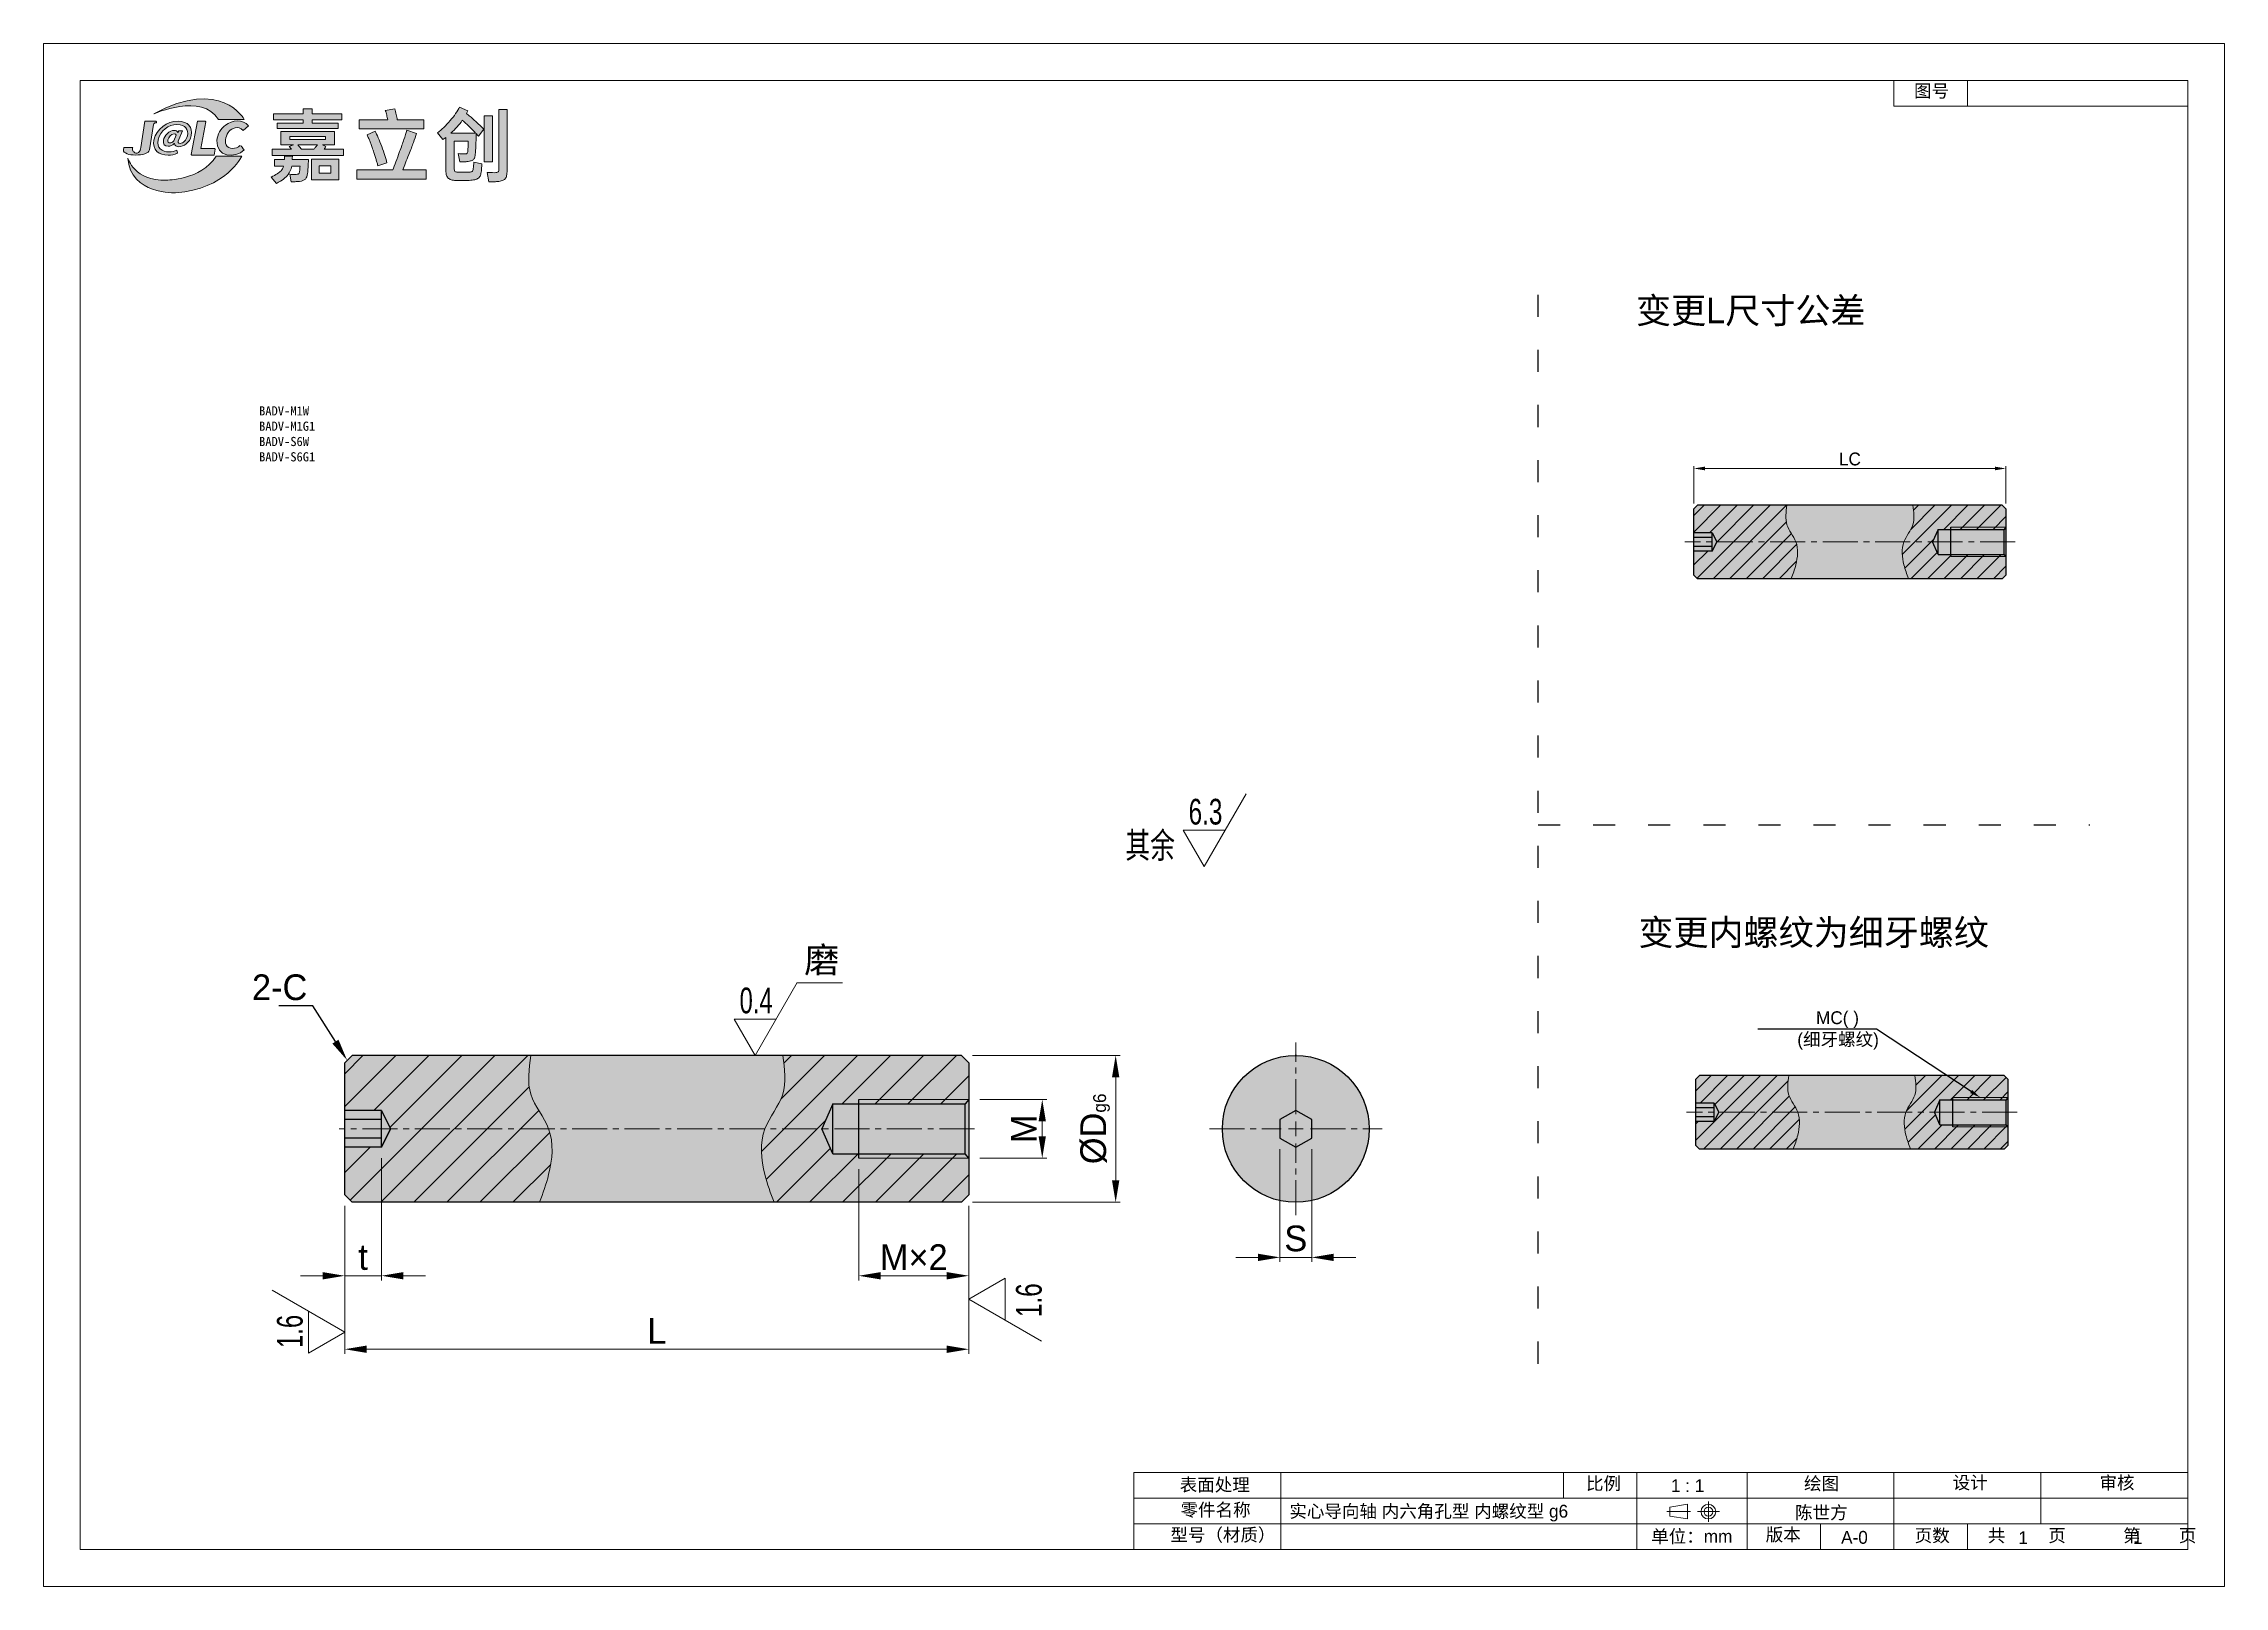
# Model space of a CAD drawing. Header units: millimetres. Extents: x 0 to 594, y 0 to 420.
import ezdxf
from ezdxf import colors
from ezdxf.entities.mleader import LeaderData, LeaderLine
from ezdxf.enums import TextEntityAlignment as Align
from ezdxf.math import Vec2, Vec3

# ---------------------------------------------------------------- set-up
doc = ezdxf.new("R2018")
doc.units = ezdxf.units.MM
doc.header["$LTSCALE"] = 0.5
doc.header["$PDMODE"] = 35
for name, pattern in [('ACAD_ISO03W100', [30, 12, -18]), ('CENTER', [50.8, 31.75, -6.35, 6.35, -6.35]), ('CENTER2', [28.575, 19.05, -3.175, 3.175, -3.175])]:
    doc.linetypes.add(name, pattern=pattern)
doc.layers.get('0').update_dxf_attribs({"lineweight": 9})
doc.layers.add('分隔线', color=7, linetype='ACAD_ISO03W100')
for name, color, linetype, lineweight in [('剖面线', 7, 'Continuous', 13), ('图框', 7, 'Continuous', 13), ('文本、辅助线', 7, 'Continuous', 13), ('标注线', 7, 'Continuous', 13), ('点画线', 7, 'CENTER', 5), ('粗实线', 7, 'Continuous', 25), ('细实线', 7, 'Continuous', 13)]:
    doc.layers.add(name, color=color, linetype=linetype, lineweight=lineweight)
doc.layers.add('填充图案底色', color=7, linetype='Continuous', lineweight=13, true_color=0xf3f3f3)
doc.layers.add('规格型号颜色', color=7, linetype='Continuous', lineweight=13, true_color=0x07539e)
doc.styles.get("Standard").update_dxf_attribs({"font": 'SourceHanSansSC-Normal.ttf'})
doc.styles.add('雅源', font='SourceHanSansSC-Normal.ttf', dxfattribs={"height": 3.5})
doc.styles.add('雅源字体', font='SourceHanSansSC-Normal.ttf', dxfattribs={"width": 0.707, "height": 3.5})
doc.styles.add('雅源字体2', font='SourceHanSansSC-Normal.ttf', dxfattribs={"width": 0.707, "height": 3.5})
doc.dimstyles.new('A', dxfattribs={"dimtxt": 7, "dimasz": 6, "dimexe": 1.25, "dimexo": 3, "dimgap": 1.5, "dimtad": 1, "dimdsep": 46, "dimtxsty": 'Standard', "dimcen": 0, "dimclrd": 256, "dimclre": 256, "dimclrt": 256, "dimazin": 0, "dimtfac": 1, "dimtmove": 0, "dimatfit": 3, "dimldrblk": 'DOT', "dimfxl": 1.75, "dimlwd": -1, "dimlwe": -1, "dimarcsym": 0})
doc.dimstyles.new('B', dxfattribs={"dimscale": 0.5, "dimtxt": 7, "dimasz": 6, "dimexe": 1.25, "dimexo": 3, "dimgap": 1.5, "dimtad": 1, "dimdsep": 46, "dimtxsty": 'Standard', "dimcen": 0, "dimclrd": 256, "dimclre": 256, "dimclrt": 256, "dimazin": 0, "dimtfac": 1, "dimtmove": 0, "dimatfit": 3, "dimldrblk": 'DOT', "dimfxl": 1.75, "dimlwd": -1, "dimlwe": -1, "dimarcsym": 0})
pattern_1 = [(45, (-52.0254, -30.382), (-4.49013, 4.49013), [])]
pattern_2 = [(45, (-52.0254, -30.382), (-2.245064, 2.245064), [])]

msp = doc.modelspace()

# ---------------------------------------------------------------- texts
at = {"layer": '文本、辅助线', "insert": (434.385, 181.546), "char_height": 7, "attachment_point": 1}
msp.add_mtext_dynamic_manual_height_columns('变更内螺纹为细牙螺纹', width=101.95509, gutter_width=35, heights=[0], dxfattribs=at)
at = {"layer": '标注线', "attachment_point": 1}
for s, width, insert, char_height in [('{\\C256;\\c0;变更L尺寸公差}', 87.58359, (433.743, 350.851), 7), ('磨', 10.1533, (207.161, 174.082), 7), ('(细牙螺纹)', 24.33183, (477.672, 150.671), 3.5)]:
    msp.add_mtext_dynamic_manual_height_columns(s, width=width, gutter_width=35, heights=[0], dxfattribs=dict(at, insert=insert, char_height=char_height))

# ---------------------------------------------------------------- blocks, each defined once
blk = doc.blocks.new('第一视图')
at = {"layer": '图框'}
for p, q in [((347.2, 103.7), (359.2, 105.7)), ((359.2, 105.7), (359.2, 95.7)), ((373.4, 93.7), (373.4, 107.6)), ((361.2, 100.7), (345, 100.7)), ((347.2, 103.7), (347.2, 97.7)), ((347.2, 97.7), (359.2, 95.7)), ((365.9, 100.7), (380.9, 100.7))]:
    blk.add_line(p, q, dxfattribs=at)
for radius in [5, 3]:
    blk.add_circle((373.4, 100.7), radius, dxfattribs=at)
blk = doc.blocks.new('LOGO')
at = {"layer": '图框', "true_color": 0x17246e, "transparency": 33554687}
h = blk.add_hatch(color=166, dxfattribs=at)
h.dxf.hatch_style = 2
edge = h.paths.add_edge_path()
edge.add_spline(control_points=[(27.28, -105.94), (27.28, -105.94), (27.03, -105.94), (27.03, -105.94), (26.9, -105.94), (26.78, -105.98), (26.67, -106.07), (26.55, -106.17), (26.48, -106.27), (26.45, -106.38), (26.45, -106.38), (25.36, -113.29), (25.36, -113.29), (25.29, -113.74), (24.87, -114.09), (24.1, -114.36), (23.41, -114.59), (22.58, -114.71), (21.63, -114.71), (20.69, -114.71), (19.91, -114.59), (19.28, -114.36), (18.6, -114.09), (18.24, -113.74), (18.31, -113.29), (18.31, -113.29), (18.42, -112.63), (18.42, -112.63), (18.42, -112.63), (20.84, -112.63), (20.84, -112.63), (20.77, -112.78), (20.74, -112.91), (20.73, -113.07), (20.73, -113.43), (20.89, -113.69), (21.07, -113.86), (21.22, -114.02), (21.49, -114.15), (21.7, -114.16), (22.14, -114.17), (22.37, -114.08), (22.61, -113.82), (22.93, -113.48), (23.09, -112.32), (23.03, -112.63), (23.03, -112.63), (24.15, -105.49), (24.15, -105.49), (24.15, -105.49), (26.32, -105.49), (27.15, -105.49), (27.15, -105.49), (27.32, -105.65), (27.32, -105.65), (27.31, -105.74), (27.28, -105.94), (27.28, -105.94)], knot_values=[0, 0, 0, 0, 1, 1, 1, 2, 2, 2, 3, 3, 3, 4, 4, 4, 5, 5, 5, 6, 6, 6, 7, 7, 7, 8, 8, 8, 9, 9, 9, 10, 10, 10, 11, 11, 11, 12, 12, 12, 13, 13, 13, 14, 14, 14, 15, 15, 15, 16, 16, 16, 17, 17, 17, 18, 18, 18, 19, 19, 19, 19], degree=3, periodic=0)
edge = h.paths.add_edge_path()
edge.add_spline(control_points=[(44.14, -104.98), (39.69, -97.67), (26.52, -103.5), (26.52, -103.5), (44.93, -93.54), (51.19, -104.98), (51.19, -104.98), (51.19, -104.98), (44.14, -104.98), (44.14, -104.98)], knot_values=[0, 0, 0, 0, 1, 1, 1, 2, 2, 2, 3, 3, 3, 3], degree=3, periodic=0)
edge = h.paths.add_edge_path()
edge.add_spline(control_points=[(32.49, -124.98), (32.49, -124.98), (20.15, -125.53), (19.48, -115.55), (19.48, -115.55), (21.29, -121.91), (29.99, -121.51), (29.99, -121.51), (39.38, -121.59), (43.51, -115.05), (43.51, -115.05), (50.51, -115.05), (50.51, -115.05), (50.51, -115.05), (46.29, -123.96), (32.49, -124.98)], knot_values=[0, 0, 0, 0, 1, 1, 1, 2, 2, 2, 3, 3, 3, 4, 4, 4, 5, 5, 5, 5], degree=3, periodic=0)
at = {"layer": '图框', "true_color": 0xef2024, "transparency": 33554687}
h = blk.add_hatch(color=240, dxfattribs=at)
h.dxf.hatch_style = 2
edge = h.paths.add_edge_path()
edge.add_spline(control_points=[(30.46, -114.73), (31.35, -114.73), (32.18, -114.57), (33, -114.2), (33, -114.2), (32.8, -113.4), (32.8, -113.4), (32.22, -113.65), (31.45, -113.84), (30.76, -113.84), (28.75, -113.84), (27.29, -112.75), (27.72, -110.57), (28.23, -108.05), (30.69, -106.4), (32.86, -106.4), (35.28, -106.4), (36.04, -107.79), (35.71, -109.44), (35.46, -110.71), (34.5, -111.52), (33.74, -111.52), (33.14, -111.52), (33.01, -111.18), (33.35, -110.47), (33.35, -110.47), (34.37, -108.08), (34.37, -108.08), (34.37, -108.08), (33.37, -108.08), (33.37, -108.08), (33.37, -108.08), (33.1, -108.54), (33.1, -108.54), (33.1, -108.54), (33.08, -108.54), (33.08, -108.54), (32.93, -108.16), (32.63, -108), (32.21, -108), (30.76, -108), (29.44, -109.37), (29.18, -110.68), (28.97, -111.69), (29.51, -112.32), (30.45, -112.32), (30.99, -112.32), (31.68, -112.01), (32.13, -111.58), (32.13, -111.58), (32.16, -111.58), (32.16, -111.58), (32.17, -112.12), (32.68, -112.42), (33.39, -112.42), (34.67, -112.42), (36.35, -111.4), (36.75, -109.39), (37.21, -107.12), (35.84, -105.52), (33.17, -105.52), (30.17, -105.52), (27.21, -107.54), (26.6, -110.61), (26.04, -113.37), (27.96, -114.73), (30.46, -114.73)], knot_values=[0, 0, 0, 0, 1, 1, 1, 2, 2, 2, 3, 3, 3, 4, 4, 4, 5, 5, 5, 6, 6, 6, 7, 7, 7, 8, 8, 8, 9, 9, 9, 10, 10, 10, 11, 11, 11, 12, 12, 12, 13, 13, 13, 14, 14, 14, 15, 15, 15, 16, 16, 16, 17, 17, 17, 18, 18, 18, 19, 19, 19, 20, 20, 20, 21, 21, 21, 22, 22, 22, 22], degree=3, periodic=0)
edge = h.paths.add_edge_path()
edge.add_spline(control_points=[(30.99, -111.41), (30.55, -111.41), (30.31, -111.14), (30.42, -110.6), (30.56, -109.88), (31.26, -108.94), (32.07, -108.94), (32.36, -108.94), (32.54, -109.04), (32.65, -109.3), (32.65, -109.3), (32.02, -110.86), (32.02, -110.86), (31.59, -111.25), (31.28, -111.41), (30.99, -111.41)], knot_values=[0, 0, 0, 0, 1, 1, 1, 2, 2, 2, 3, 3, 3, 4, 4, 4, 5, 5, 5, 5], degree=3, periodic=0)
at = {"layer": '图框', "true_color": 0x17246e, "transparency": 33554687}
h = blk.add_hatch(color=166, dxfattribs=at)
h.dxf.hatch_style = 2
edge = h.paths.add_edge_path()
edge.add_spline(control_points=[(40.73, -105.68), (40.73, -105.68), (40.56, -105.47), (40.56, -105.47), (40.54, -105.47), (38.46, -105.47), (38.46, -105.47), (38.46, -105.47), (36.71, -114.51), (36.71, -114.51), (36.71, -114.51), (36.87, -114.72), (36.87, -114.72), (36.87, -114.72), (42.97, -114.72), (42.97, -114.72), (42.97, -114.72), (43.28, -113.1), (43.28, -113.1), (43.28, -113.1), (43.12, -112.9), (43.12, -112.9), (41.93, -112.9), (39.37, -112.9), (39.33, -112.9), (39.33, -112.9), (40.73, -105.68), (40.73, -105.68)], knot_values=[0, 0, 0, 0, 1, 1, 1, 2, 2, 2, 3, 3, 3, 4, 4, 4, 5, 5, 5, 6, 6, 6, 7, 7, 7, 8, 8, 8, 9, 9, 9, 9], degree=3, periodic=0)
h = blk.add_hatch(color=166, dxfattribs=at)
h.dxf.hatch_style = 2
edge = h.paths.add_edge_path()
edge.add_spline(control_points=[(50.03, -112.11), (48.93, -113.08), (46.91, -113.37), (46.24, -111.89), (45.8, -110.92), (46.26, -109.13), (47.11, -108.19), (47.75, -107.48), (49.47, -106.54), (50.87, -108.02), (50.87, -108.02), (52.33, -106.72), (52.33, -106.72), (50.79, -104.87), (47.92, -105.18), (46.07, -106.55), (44.76, -107.52), (43.84, -109.08), (43.73, -110.77), (43.44, -115.13), (48.69, -115.82), (51.2, -113.32), (50.9, -112.94), (50.29, -112.13), (50.29, -112.13)], knot_values=[0, 0, 0, 0, 1, 1, 1, 2, 2, 2, 3, 3, 3, 4, 4, 4, 5, 5, 5, 6, 6, 6, 7, 7, 7, 8, 8, 8, 8], degree=3, periodic=0)
edge.add_line((50.29, -112.13), (50.03, -112.11))
h = blk.add_hatch(color=166, dxfattribs=at)
h.dxf.hatch_style = 2
edge = h.paths.add_edge_path()
edge.add_spline(control_points=[(117.35, -119.42), (117.68, -119.45), (118.01, -119.47), (118.34, -119.48), (118.67, -119.5), (118.99, -119.5), (119.31, -119.5), (119.58, -119.5), (119.8, -119.49), (119.96, -119.46), (120.13, -119.43), (120.25, -119.38), (120.34, -119.31), (120.42, -119.24), (120.48, -119.13), (120.5, -118.99), (120.52, -118.85), (120.53, -118.65), (120.53, -118.41), (120.53, -118.41), (120.53, -102.31), (120.53, -102.31), (120.53, -102.31), (122.79, -102.31), (122.79, -102.31), (122.79, -102.31), (122.79, -118.9), (122.79, -118.9), (122.79, -119.46), (122.74, -119.92), (122.66, -120.29), (122.57, -120.65), (122.43, -120.94), (122.24, -121.16), (122.05, -121.39), (121.78, -121.55), (121.44, -121.67), (121.11, -121.78), (120.7, -121.86), (120.21, -121.9), (119.81, -121.95), (119.4, -121.98), (118.99, -122), (118.57, -122.02), (118.19, -122.02), (117.85, -122.01), (117.85, -122.01), (117.35, -119.42), (117.35, -119.42)], knot_values=[0, 0, 0, 0, 1, 1, 1, 2, 2, 2, 3, 3, 3, 4, 4, 4, 5, 5, 5, 6, 6, 6, 7, 7, 7, 8, 8, 8, 9, 9, 9, 10, 10, 10, 11, 11, 11, 12, 12, 12, 13, 13, 13, 14, 14, 14, 15, 15, 15, 16, 16, 16, 16], degree=3, periodic=0)
edge = h.paths.add_edge_path()
edge.add_spline(control_points=[(118.81, -103.99), (118.81, -103.99), (118.81, -116.55), (118.81, -116.55), (118.81, -116.55), (116.56, -116.55), (116.56, -116.55), (116.56, -116.55), (116.56, -103.99), (116.56, -103.99), (116.56, -103.99), (118.81, -103.99), (118.81, -103.99)], knot_values=[0, 0, 0, 0, 1, 1, 1, 2, 2, 2, 3, 3, 3, 4, 4, 4, 4], degree=3, periodic=0)
edge = h.paths.add_edge_path()
edge.add_spline(control_points=[(112.39, -106.88), (111.72, -106.25), (111.11, -105.71), (110.57, -105.25), (109.7, -106.49), (108.67, -107.64), (107.5, -108.7), (107.5, -108.7), (114.22, -108.7), (114.22, -108.7), (113.7, -108.17), (113.1, -107.57), (112.39, -106.88), (112.39, -106.88), (112.39, -106.88), (112.39, -106.88)], knot_values=[0, 0, 0, 0, 1, 1, 1, 2, 2, 2, 3, 3, 3, 4, 4, 4, 5, 5, 5, 5], degree=3, periodic=0)
edge = h.paths.add_edge_path()
edge.add_spline(control_points=[(103.85, -108.66), (104.99, -107.77), (106.13, -106.67), (107.26, -105.34), (107.84, -104.68), (108.34, -104.04), (108.77, -103.43), (109.2, -102.81), (109.56, -102.21), (109.86, -101.63), (109.86, -101.63), (112.09, -102.7), (112.09, -102.7), (112.09, -102.7), (111.71, -103.39), (111.71, -103.39), (112.02, -103.63), (112.35, -103.9), (112.71, -104.2), (113.06, -104.5), (113.44, -104.84), (113.85, -105.21), (114.43, -105.71), (114.93, -106.16), (115.36, -106.57), (115.79, -106.98), (116.14, -107.34), (116.43, -107.67), (116.43, -107.67), (114.95, -109.52), (114.95, -109.52), (114.85, -109.42), (114.75, -109.31), (114.66, -109.19), (114.57, -109.08), (114.46, -108.97), (114.35, -108.85), (114.35, -109.45), (114.34, -109.99), (114.33, -110.47), (114.31, -110.95), (114.3, -111.39), (114.28, -111.81), (114.27, -112.22), (114.25, -112.62), (114.23, -113), (114.21, -113.38), (114.18, -113.76), (114.15, -114.14), (114.13, -114.53), (114.08, -114.86), (114.03, -115.13), (113.97, -115.4), (113.86, -115.63), (113.7, -115.82), (113.55, -116), (113.32, -116.15), (113.03, -116.25), (112.73, -116.35), (112.34, -116.42), (111.84, -116.48), (111.51, -116.52), (111.18, -116.55), (110.86, -116.57), (110.54, -116.58), (110.21, -116.58), (109.88, -116.57), (109.88, -116.57), (109.47, -114.32), (109.47, -114.32), (109.76, -114.35), (110.03, -114.37), (110.29, -114.38), (110.55, -114.4), (110.81, -114.4), (111.08, -114.4), (111.29, -114.4), (111.45, -114.4), (111.57, -114.39), (111.69, -114.38), (111.79, -114.35), (111.86, -114.28), (111.93, -114.22), (111.98, -114.13), (112.01, -114.01), (112.04, -113.88), (112.06, -113.71), (112.09, -113.48), (112.12, -113.11), (112.14, -112.73), (112.16, -112.33), (112.17, -111.94), (112.18, -111.47), (112.18, -110.91), (112.18, -110.91), (108.34, -110.91), (108.34, -110.91), (108.34, -110.91), (108.34, -117.81), (108.34, -117.81), (108.34, -118.14), (108.35, -118.4), (108.37, -118.59), (108.39, -118.78), (108.43, -118.93), (108.49, -119.04), (108.54, -119.15), (108.62, -119.22), (108.71, -119.26), (108.81, -119.29), (108.92, -119.32), (109.07, -119.33), (109.71, -119.36), (110.3, -119.38), (110.83, -119.39), (111.36, -119.39), (111.99, -119.37), (112.72, -119.33), (112.87, -119.32), (113.01, -119.3), (113.11, -119.27), (113.22, -119.24), (113.31, -119.18), (113.37, -119.08), (113.44, -118.99), (113.49, -118.86), (113.52, -118.68), (113.56, -118.5), (113.59, -118.26), (113.62, -117.96), (113.62, -117.96), (113.7, -116.61), (113.7, -116.61), (113.7, -116.61), (115.92, -117.1), (115.92, -117.1), (115.92, -117.23), (115.91, -117.39), (115.89, -117.57), (115.88, -117.76), (115.87, -117.94), (115.85, -118.12), (115.84, -118.3), (115.82, -118.47), (115.81, -118.63), (115.79, -118.8), (115.78, -118.93), (115.77, -119.03), (115.71, -119.52), (115.62, -119.91), (115.51, -120.22), (115.39, -120.53), (115.21, -120.78), (114.96, -120.97), (114.71, -121.16), (114.38, -121.31), (113.98, -121.41), (113.58, -121.51), (113.07, -121.58), (112.44, -121.62), (112.25, -121.64), (112.02, -121.65), (111.74, -121.66), (111.46, -121.66), (111.16, -121.67), (110.84, -121.67), (110.52, -121.67), (110.18, -121.66), (109.84, -121.66), (109.5, -121.65), (109.17, -121.64), (108.87, -121.62), (108.34, -121.6), (107.9, -121.53), (107.54, -121.42), (107.18, -121.31), (106.9, -121.14), (106.68, -120.91), (106.47, -120.67), (106.31, -120.36), (106.22, -119.96), (106.13, -119.57), (106.08, -119.08), (106.08, -118.5), (106.08, -118.5), (106.08, -109.92), (106.08, -109.92), (106.08, -109.92), (105.31, -110.5), (105.31, -110.5), (105.31, -110.5), (103.85, -108.66), (103.85, -108.66)], knot_values=[0, 0, 0, 0, 1, 1, 1, 2, 2, 2, 3, 3, 3, 4, 4, 4, 5, 5, 5, 6, 6, 6, 7, 7, 7, 8, 8, 8, 9, 9, 9, 10, 10, 10, 11, 11, 11, 12, 12, 12, 13, 13, 13, 14, 14, 14, 15, 15, 15, 16, 16, 16, 17, 17, 17, 18, 18, 18, 19, 19, 19, 20, 20, 20, 21, 21, 21, 22, 22, 22, 23, 23, 23, 24, 24, 24, 25, 25, 25, 26, 26, 26, 27, 27, 27, 28, 28, 28, 29, 29, 29, 30, 30, 30, 31, 31, 31, 32, 32, 32, 33, 33, 33, 34, 34, 34, 35, 35, 35, 36, 36, 36, 37, 37, 37, 38, 38, 38, 39, 39, 39, 40, 40, 40, 41, 41, 41, 42, 42, 42, 43, 43, 43, 44, 44, 44, 45, 45, 45, 46, 46, 46, 47, 47, 47, 48, 48, 48, 49, 49, 49, 50, 50, 50, 51, 51, 51, 52, 52, 52, 53, 53, 53, 54, 54, 54, 55, 55, 55, 56, 56, 56, 57, 57, 57, 58, 58, 58, 59, 59, 59, 60, 60, 60, 61, 61, 61, 62, 62, 62, 63, 63, 63, 64, 64, 64, 64], degree=3, periodic=0)
edge = h.paths.add_edge_path()
edge.add_spline(control_points=[(86.82, -108.17), (87.37, -109.17), (87.97, -110.57), (88.63, -112.37), (89.31, -114.2), (89.79, -115.67), (90.04, -116.8), (90.04, -116.8), (87.57, -117.64), (87.57, -117.64), (87.49, -117.28), (87.4, -116.94), (87.31, -116.62), (87.21, -116.3), (87.12, -115.97), (87.02, -115.63), (86.92, -115.3), (86.8, -114.95), (86.68, -114.58), (86.56, -114.22), (86.42, -113.8), (86.26, -113.33), (86.11, -112.86), (85.96, -112.45), (85.84, -112.1), (85.71, -111.75), (85.58, -111.42), (85.46, -111.1), (85.34, -110.79), (85.21, -110.48), (85.08, -110.19), (84.96, -109.9), (84.81, -109.57), (84.65, -109.22), (84.65, -109.22), (86.82, -108.17), (86.82, -108.17)], knot_values=[0, 0, 0, 0, 1, 1, 1, 2, 2, 2, 3, 3, 3, 4, 4, 4, 5, 5, 5, 6, 6, 6, 7, 7, 7, 8, 8, 8, 9, 9, 9, 10, 10, 10, 11, 11, 11, 12, 12, 12, 12], degree=3, periodic=0)
edge = h.paths.add_edge_path()
edge.add_spline(control_points=[(92.19, -102.14), (92.32, -102.63), (92.44, -103.14), (92.57, -103.66), (92.69, -104.19), (92.78, -104.69), (92.86, -105.14), (92.86, -105.14), (100.09, -105.14), (100.09, -105.14), (100.09, -105.14), (100.09, -107.54), (100.09, -107.54), (100.09, -107.54), (82.49, -107.54), (82.49, -107.54), (82.49, -107.54), (82.49, -105.14), (82.49, -105.14), (82.49, -105.14), (90.28, -105.14), (90.28, -105.14), (90.19, -104.67), (90.1, -104.23), (89.99, -103.81), (89.88, -103.4), (89.76, -102.99), (89.61, -102.57), (89.61, -102.57), (92.19, -102.14), (92.19, -102.14)], knot_values=[0, 0, 0, 0, 1, 1, 1, 2, 2, 2, 3, 3, 3, 4, 4, 4, 5, 5, 5, 6, 6, 6, 7, 7, 7, 8, 8, 8, 9, 9, 9, 10, 10, 10, 10], degree=3, periodic=0)
edge = h.paths.add_edge_path()
edge.add_spline(control_points=[(91.63, -118.75), (91.9, -118.1), (92.19, -117.36), (92.5, -116.53), (92.81, -115.71), (93.15, -114.8), (93.52, -113.78), (93.97, -112.57), (94.35, -111.47), (94.67, -110.5), (94.99, -109.53), (95.27, -108.68), (95.5, -107.95), (95.5, -107.95), (98.12, -108.81), (98.12, -108.81), (97.87, -109.55), (97.59, -110.38), (97.26, -111.31), (96.93, -112.23), (96.52, -113.31), (96.03, -114.55), (95.7, -115.38), (95.4, -116.14), (95.12, -116.83), (94.84, -117.53), (94.58, -118.17), (94.34, -118.75), (94.34, -118.75), (100.71, -118.75), (100.71, -118.75), (100.71, -118.75), (100.71, -121.26), (100.71, -121.26), (100.71, -121.26), (81.84, -121.26), (81.84, -121.26), (81.84, -121.26), (81.84, -118.75), (81.84, -118.75), (81.84, -118.75), (91.63, -118.75), (91.63, -118.75)], knot_values=[0, 0, 0, 0, 1, 1, 1, 2, 2, 2, 3, 3, 3, 4, 4, 4, 5, 5, 5, 6, 6, 6, 7, 7, 7, 8, 8, 8, 9, 9, 9, 10, 10, 10, 11, 11, 11, 12, 12, 12, 13, 13, 13, 14, 14, 14, 14], degree=3, periodic=0)
edge = h.paths.add_edge_path()
edge.add_spline(control_points=[(71.62, -119.67), (71.62, -119.67), (74.78, -119.67), (74.78, -119.67), (74.78, -119.67), (74.78, -117.62), (74.78, -117.62), (74.78, -117.62), (71.62, -117.62), (71.62, -117.62), (71.62, -117.62), (71.62, -119.67), (71.62, -119.67)], knot_values=[0, 0, 0, 0, 1, 1, 1, 2, 2, 2, 3, 3, 3, 4, 4, 4, 4], degree=3, periodic=0)
edge = h.paths.add_edge_path()
edge.add_spline(control_points=[(76.93, -115.82), (76.93, -115.82), (76.93, -121.43), (76.93, -121.43), (76.93, -121.43), (69.48, -121.43), (69.48, -121.43), (69.48, -121.43), (69.48, -115.82), (69.48, -115.82), (69.48, -115.82), (76.93, -115.82), (76.93, -115.82)], knot_values=[0, 0, 0, 0, 1, 1, 1, 2, 2, 2, 3, 3, 3, 4, 4, 4, 4], degree=3, periodic=0)
edge = h.paths.add_edge_path()
edge.add_spline(control_points=[(66.79, -113.14), (66.79, -113.14), (70.18, -113.14), (70.18, -113.14), (70.26, -113.05), (70.33, -112.96), (70.42, -112.85), (70.51, -112.74), (70.59, -112.62), (70.68, -112.49), (70.68, -112.49), (71.13, -111.89), (71.13, -111.89), (71.13, -111.89), (65.8, -111.89), (65.8, -111.89), (65.8, -111.89), (66.26, -112.43), (66.26, -112.43), (66.26, -112.43), (66.79, -113.14), (66.79, -113.14)], knot_values=[0, 0, 0, 0, 1, 1, 1, 2, 2, 2, 3, 3, 3, 4, 4, 4, 5, 5, 5, 6, 6, 6, 7, 7, 7, 7], degree=3, periodic=0)
edge = h.paths.add_edge_path()
edge.add_spline(control_points=[(63.59, -110.5), (63.59, -110.5), (73.36, -110.5), (73.36, -110.5), (73.36, -110.5), (73.36, -109.69), (73.36, -109.69), (73.36, -109.69), (63.59, -109.69), (63.59, -109.69), (63.59, -109.69), (63.59, -110.5), (63.59, -110.5)], knot_values=[0, 0, 0, 0, 1, 1, 1, 2, 2, 2, 3, 3, 3, 4, 4, 4, 4], degree=3, periodic=0)
edge = h.paths.add_edge_path()
edge.add_spline(control_points=[(67.22, -105.98), (67.22, -105.98), (67.22, -105.14), (67.22, -105.14), (67.22, -105.14), (59.17, -105.14), (59.17, -105.14), (59.17, -105.14), (59.17, -103.47), (59.17, -103.47), (59.17, -103.47), (67.22, -103.47), (67.22, -103.47), (67.22, -103.47), (67.22, -102.12), (67.22, -102.12), (67.22, -102.12), (69.73, -102.12), (69.73, -102.12), (69.73, -102.12), (69.73, -103.47), (69.73, -103.47), (69.73, -103.47), (77.81, -103.47), (77.81, -103.47), (77.81, -103.47), (77.81, -105.14), (77.81, -105.14), (77.81, -105.14), (69.73, -105.14), (69.73, -105.14), (69.73, -105.14), (69.73, -105.98), (69.73, -105.98), (69.73, -105.98), (76.75, -105.98), (76.75, -105.98), (76.75, -105.98), (76.75, -107.48), (76.75, -107.48), (76.75, -107.48), (60.2, -107.48), (60.2, -107.48), (60.2, -107.48), (60.2, -105.98), (60.2, -105.98), (60.2, -105.98), (67.22, -105.98), (67.22, -105.98)], knot_values=[0, 0, 0, 0, 1, 1, 1, 2, 2, 2, 3, 3, 3, 4, 4, 4, 5, 5, 5, 6, 6, 6, 7, 7, 7, 8, 8, 8, 9, 9, 9, 10, 10, 10, 11, 11, 11, 12, 12, 12, 13, 13, 13, 14, 14, 14, 15, 15, 15, 16, 16, 16, 16], degree=3, periodic=0)
edge = h.paths.add_edge_path()
edge.add_spline(control_points=[(75.77, -108.32), (75.77, -108.32), (75.77, -111.89), (75.77, -111.89), (75.77, -111.89), (72.48, -111.89), (72.48, -111.89), (72.48, -111.89), (73.43, -112.39), (73.43, -112.39), (73.31, -112.6), (73.15, -112.85), (72.95, -113.14), (72.95, -113.14), (78.19, -113.14), (78.19, -113.14), (78.19, -113.14), (78.19, -114.79), (78.19, -114.79), (78.19, -114.79), (58.76, -114.79), (58.76, -114.79), (58.76, -114.79), (58.76, -113.14), (58.76, -113.14), (58.76, -113.14), (64.07, -113.14), (64.07, -113.14), (64.07, -113.14), (63.46, -112.41), (63.46, -112.41), (63.46, -112.41), (64.56, -111.89), (64.56, -111.89), (64.56, -111.89), (61.19, -111.89), (61.19, -111.89), (61.19, -111.89), (61.19, -108.32), (61.19, -108.32), (61.19, -108.32), (75.77, -108.32), (75.77, -108.32)], knot_values=[0, 0, 0, 0, 1, 1, 1, 2, 2, 2, 3, 3, 3, 4, 4, 4, 5, 5, 5, 6, 6, 6, 7, 7, 7, 8, 8, 8, 9, 9, 9, 10, 10, 10, 11, 11, 11, 12, 12, 12, 13, 13, 13, 14, 14, 14, 14], degree=3, periodic=0)
edge = h.paths.add_edge_path()
edge.add_spline(control_points=[(62.13, -115.88), (62.13, -115.88), (62.13, -114.98), (62.13, -114.98), (62.13, -114.98), (64.3, -114.98), (64.3, -114.98), (64.29, -115.08), (64.28, -115.21), (64.28, -115.38), (64.28, -115.54), (64.27, -115.71), (64.26, -115.88), (64.26, -115.88), (68.68, -115.88), (68.68, -115.88), (68.65, -116.68), (68.62, -117.41), (68.57, -118.08), (68.53, -118.74), (68.48, -119.28), (68.42, -119.7), (68.35, -120.38), (68.16, -120.89), (67.83, -121.23), (67.51, -121.56), (66.97, -121.77), (66.21, -121.86), (65.84, -121.9), (65.46, -121.93), (65.06, -121.95), (64.67, -121.96), (64.31, -121.96), (63.98, -121.95), (63.98, -121.95), (63.59, -119.93), (63.59, -119.93), (63.87, -119.96), (64.1, -119.98), (64.3, -119.99), (64.5, -119.99), (64.72, -120), (64.97, -120), (65.24, -120), (65.46, -119.98), (65.62, -119.95), (65.79, -119.92), (65.92, -119.88), (66.01, -119.81), (66.1, -119.75), (66.16, -119.67), (66.19, -119.57), (66.22, -119.47), (66.25, -119.33), (66.28, -119.16), (66.31, -118.96), (66.33, -118.74), (66.34, -118.5), (66.36, -118.25), (66.38, -118.01), (66.41, -117.77), (66.41, -117.77), (64.11, -117.77), (64.11, -117.77), (63.94, -118.7), (63.61, -119.45), (63.14, -120.04), (62.81, -120.44), (62.39, -120.84), (61.89, -121.23), (61.38, -121.62), (60.74, -122.02), (59.99, -122.44), (59.99, -122.44), (58.53, -120.72), (58.53, -120.72), (59.17, -120.4), (59.72, -120.08), (60.18, -119.79), (60.64, -119.5), (60.98, -119.23), (61.21, -118.99), (61.5, -118.67), (61.73, -118.27), (61.9, -117.77), (61.9, -117.77), (59.41, -117.77), (59.41, -117.77), (59.41, -117.77), (59.41, -115.88), (59.41, -115.88), (59.41, -115.88), (62.13, -115.88), (62.13, -115.88)], knot_values=[0, 0, 0, 0, 1, 1, 1, 2, 2, 2, 3, 3, 3, 4, 4, 4, 5, 5, 5, 6, 6, 6, 7, 7, 7, 8, 8, 8, 9, 9, 9, 10, 10, 10, 11, 11, 11, 12, 12, 12, 13, 13, 13, 14, 14, 14, 15, 15, 15, 16, 16, 16, 17, 17, 17, 18, 18, 18, 19, 19, 19, 20, 20, 20, 21, 21, 21, 22, 22, 22, 23, 23, 23, 24, 24, 24, 25, 25, 25, 26, 26, 26, 27, 27, 27, 28, 28, 28, 29, 29, 29, 30, 30, 30, 31, 31, 31, 31], degree=3, periodic=0)
at = {"layer": '图框'}
for points, knots in [([(44.14, -104.98), (39.69, -97.67), (26.52, -103.5), (26.52, -103.5), (44.93, -93.54), (51.19, -104.98), (51.19, -104.98), (51.19, -104.98), (44.14, -104.98), (44.14, -104.98)], [0, 0, 0, 0, 1, 1, 1, 2, 2, 2, 3, 3, 3, 3]), ([(27.28, -105.94), (27.28, -105.94), (27.03, -105.94), (27.03, -105.94), (26.9, -105.94), (26.78, -105.98), (26.67, -106.07), (26.55, -106.17), (26.48, -106.27), (26.45, -106.38), (26.45, -106.38), (25.36, -113.29), (25.36, -113.29), (25.29, -113.74), (24.87, -114.09), (24.1, -114.36), (23.41, -114.59), (22.58, -114.71), (21.63, -114.71), (20.69, -114.71), (19.91, -114.59), (19.28, -114.36), (18.6, -114.09), (18.24, -113.74), (18.31, -113.29), (18.31, -113.29), (18.42, -112.63), (18.42, -112.63), (18.42, -112.63), (20.84, -112.63), (20.84, -112.63), (20.77, -112.78), (20.74, -112.91), (20.73, -113.07), (20.73, -113.43), (20.89, -113.69), (21.07, -113.86), (21.22, -114.02), (21.49, -114.15), (21.7, -114.16), (22.14, -114.17), (22.37, -114.08), (22.61, -113.82), (22.93, -113.48), (23.09, -112.32), (23.03, -112.63), (23.03, -112.63), (24.15, -105.49), (24.15, -105.49), (24.15, -105.49), (26.32, -105.49), (27.15, -105.49), (27.15, -105.49), (27.32, -105.65), (27.32, -105.65), (27.31, -105.74), (27.28, -105.94), (27.28, -105.94)], [0, 0, 0, 0, 1, 1, 1, 2, 2, 2, 3, 3, 3, 4, 4, 4, 5, 5, 5, 6, 6, 6, 7, 7, 7, 8, 8, 8, 9, 9, 9, 10, 10, 10, 11, 11, 11, 12, 12, 12, 13, 13, 13, 14, 14, 14, 15, 15, 15, 16, 16, 16, 17, 17, 17, 18, 18, 18, 19, 19, 19, 19]), ([(30.46, -114.73), (31.35, -114.73), (32.18, -114.57), (33, -114.2), (33, -114.2), (32.8, -113.4), (32.8, -113.4), (32.22, -113.65), (31.45, -113.84), (30.76, -113.84), (28.75, -113.84), (27.29, -112.75), (27.72, -110.57), (28.23, -108.05), (30.69, -106.4), (32.86, -106.4), (35.28, -106.4), (36.04, -107.79), (35.71, -109.44), (35.46, -110.71), (34.5, -111.52), (33.74, -111.52), (33.14, -111.52), (33.01, -111.18), (33.35, -110.47), (33.35, -110.47), (34.37, -108.08), (34.37, -108.08), (34.37, -108.08), (33.37, -108.08), (33.37, -108.08), (33.37, -108.08), (33.1, -108.54), (33.1, -108.54), (33.1, -108.54), (33.08, -108.54), (33.08, -108.54), (32.93, -108.16), (32.63, -108), (32.21, -108), (30.76, -108), (29.44, -109.37), (29.18, -110.68), (28.97, -111.69), (29.51, -112.32), (30.45, -112.32), (30.99, -112.32), (31.68, -112.01), (32.13, -111.58), (32.13, -111.58), (32.16, -111.58), (32.16, -111.58), (32.17, -112.12), (32.68, -112.42), (33.39, -112.42), (34.67, -112.42), (36.35, -111.4), (36.75, -109.39), (37.21, -107.12), (35.84, -105.52), (33.17, -105.52), (30.17, -105.52), (27.21, -107.54), (26.6, -110.61), (26.04, -113.37), (27.96, -114.73), (30.46, -114.73)], [0, 0, 0, 0, 1, 1, 1, 2, 2, 2, 3, 3, 3, 4, 4, 4, 5, 5, 5, 6, 6, 6, 7, 7, 7, 8, 8, 8, 9, 9, 9, 10, 10, 10, 11, 11, 11, 12, 12, 12, 13, 13, 13, 14, 14, 14, 15, 15, 15, 16, 16, 16, 17, 17, 17, 18, 18, 18, 19, 19, 19, 20, 20, 20, 21, 21, 21, 22, 22, 22, 22]), ([(40.73, -105.68), (40.73, -105.68), (40.56, -105.47), (40.56, -105.47), (40.54, -105.47), (38.46, -105.47), (38.46, -105.47), (38.46, -105.47), (36.71, -114.51), (36.71, -114.51), (36.71, -114.51), (36.87, -114.72), (36.87, -114.72), (36.87, -114.72), (42.97, -114.72), (42.97, -114.72), (42.97, -114.72), (43.28, -113.1), (43.28, -113.1), (43.28, -113.1), (43.12, -112.9), (43.12, -112.9), (41.93, -112.9), (39.37, -112.9), (39.33, -112.9), (39.33, -112.9), (40.73, -105.68), (40.73, -105.68)], [0, 0, 0, 0, 1, 1, 1, 2, 2, 2, 3, 3, 3, 4, 4, 4, 5, 5, 5, 6, 6, 6, 7, 7, 7, 8, 8, 8, 9, 9, 9, 9]), ([(50.03, -112.11), (48.93, -113.08), (46.91, -113.37), (46.24, -111.89), (45.8, -110.92), (46.26, -109.13), (47.11, -108.19), (47.75, -107.48), (49.47, -106.54), (50.87, -108.02), (50.87, -108.02), (52.33, -106.72), (52.33, -106.72), (50.79, -104.87), (47.92, -105.18), (46.07, -106.55), (44.76, -107.52), (43.84, -109.08), (43.73, -110.77), (43.44, -115.13), (48.69, -115.82), (51.2, -113.32), (50.9, -112.94), (50.29, -112.13), (50.29, -112.13)], [0, 0, 0, 0, 1, 1, 1, 2, 2, 2, 3, 3, 3, 4, 4, 4, 5, 5, 5, 6, 6, 6, 7, 7, 7, 8, 8, 8, 8]), ([(67.22, -105.98), (67.22, -105.98), (67.22, -105.14), (67.22, -105.14), (67.22, -105.14), (59.17, -105.14), (59.17, -105.14), (59.17, -105.14), (59.17, -103.47), (59.17, -103.47), (59.17, -103.47), (67.22, -103.47), (67.22, -103.47), (67.22, -103.47), (67.22, -102.12), (67.22, -102.12), (67.22, -102.12), (69.73, -102.12), (69.73, -102.12), (69.73, -102.12), (69.73, -103.47), (69.73, -103.47), (69.73, -103.47), (77.81, -103.47), (77.81, -103.47), (77.81, -103.47), (77.81, -105.14), (77.81, -105.14), (77.81, -105.14), (69.73, -105.14), (69.73, -105.14), (69.73, -105.14), (69.73, -105.98), (69.73, -105.98), (69.73, -105.98), (76.75, -105.98), (76.75, -105.98), (76.75, -105.98), (76.75, -107.48), (76.75, -107.48), (76.75, -107.48), (60.2, -107.48), (60.2, -107.48), (60.2, -107.48), (60.2, -105.98), (60.2, -105.98), (60.2, -105.98), (67.22, -105.98), (67.22, -105.98)], [0, 0, 0, 0, 1, 1, 1, 2, 2, 2, 3, 3, 3, 4, 4, 4, 5, 5, 5, 6, 6, 6, 7, 7, 7, 8, 8, 8, 9, 9, 9, 10, 10, 10, 11, 11, 11, 12, 12, 12, 13, 13, 13, 14, 14, 14, 15, 15, 15, 16, 16, 16, 16]), ([(92.19, -102.14), (92.32, -102.63), (92.44, -103.14), (92.57, -103.66), (92.69, -104.19), (92.78, -104.69), (92.86, -105.14), (92.86, -105.14), (100.09, -105.14), (100.09, -105.14), (100.09, -105.14), (100.09, -107.54), (100.09, -107.54), (100.09, -107.54), (82.49, -107.54), (82.49, -107.54), (82.49, -107.54), (82.49, -105.14), (82.49, -105.14), (82.49, -105.14), (90.28, -105.14), (90.28, -105.14), (90.19, -104.67), (90.1, -104.23), (89.99, -103.81), (89.88, -103.4), (89.76, -102.99), (89.61, -102.57), (89.61, -102.57), (92.19, -102.14), (92.19, -102.14)], [0, 0, 0, 0, 1, 1, 1, 2, 2, 2, 3, 3, 3, 4, 4, 4, 5, 5, 5, 6, 6, 6, 7, 7, 7, 8, 8, 8, 9, 9, 9, 10, 10, 10, 10]), ([(103.85, -108.66), (104.99, -107.77), (106.13, -106.67), (107.26, -105.34), (107.84, -104.68), (108.34, -104.04), (108.77, -103.43), (109.2, -102.81), (109.56, -102.21), (109.86, -101.63), (109.86, -101.63), (112.09, -102.7), (112.09, -102.7), (112.09, -102.7), (111.71, -103.39), (111.71, -103.39), (112.02, -103.63), (112.35, -103.9), (112.71, -104.2), (113.06, -104.5), (113.44, -104.84), (113.85, -105.21), (114.43, -105.71), (114.93, -106.16), (115.36, -106.57), (115.79, -106.98), (116.14, -107.34), (116.43, -107.67), (116.43, -107.67), (114.95, -109.52), (114.95, -109.52), (114.85, -109.42), (114.75, -109.31), (114.66, -109.19), (114.57, -109.08), (114.46, -108.97), (114.35, -108.85), (114.35, -109.45), (114.34, -109.99), (114.33, -110.47), (114.31, -110.95), (114.3, -111.39), (114.28, -111.81), (114.27, -112.22), (114.25, -112.62), (114.23, -113), (114.21, -113.38), (114.18, -113.76), (114.15, -114.14), (114.13, -114.53), (114.08, -114.86), (114.03, -115.13), (113.97, -115.4), (113.86, -115.63), (113.7, -115.82), (113.55, -116), (113.32, -116.15), (113.03, -116.25), (112.73, -116.35), (112.34, -116.42), (111.84, -116.48), (111.51, -116.52), (111.18, -116.55), (110.86, -116.57), (110.54, -116.58), (110.21, -116.58), (109.88, -116.57), (109.88, -116.57), (109.47, -114.32), (109.47, -114.32), (109.76, -114.35), (110.03, -114.37), (110.29, -114.38), (110.55, -114.4), (110.81, -114.4), (111.08, -114.4), (111.29, -114.4), (111.45, -114.4), (111.57, -114.39), (111.69, -114.38), (111.79, -114.35), (111.86, -114.28), (111.93, -114.22), (111.98, -114.13), (112.01, -114.01), (112.04, -113.88), (112.06, -113.71), (112.09, -113.48), (112.12, -113.11), (112.14, -112.73), (112.16, -112.33), (112.17, -111.94), (112.18, -111.47), (112.18, -110.91), (112.18, -110.91), (108.34, -110.91), (108.34, -110.91), (108.34, -110.91), (108.34, -117.81), (108.34, -117.81), (108.34, -118.14), (108.35, -118.4), (108.37, -118.59), (108.39, -118.78), (108.43, -118.93), (108.49, -119.04), (108.54, -119.15), (108.62, -119.22), (108.71, -119.26), (108.81, -119.29), (108.92, -119.32), (109.07, -119.33), (109.71, -119.36), (110.3, -119.38), (110.83, -119.39), (111.36, -119.39), (111.99, -119.37), (112.72, -119.33), (112.87, -119.32), (113.01, -119.3), (113.11, -119.27), (113.22, -119.24), (113.31, -119.18), (113.37, -119.08), (113.44, -118.99), (113.49, -118.86), (113.52, -118.68), (113.56, -118.5), (113.59, -118.26), (113.62, -117.96), (113.62, -117.96), (113.7, -116.61), (113.7, -116.61), (113.7, -116.61), (115.92, -117.1), (115.92, -117.1), (115.92, -117.23), (115.91, -117.39), (115.89, -117.57), (115.88, -117.76), (115.87, -117.94), (115.85, -118.12), (115.84, -118.3), (115.82, -118.47), (115.81, -118.63), (115.79, -118.8), (115.78, -118.93), (115.77, -119.03), (115.71, -119.52), (115.62, -119.91), (115.51, -120.22), (115.39, -120.53), (115.21, -120.78), (114.96, -120.97), (114.71, -121.16), (114.38, -121.31), (113.98, -121.41), (113.58, -121.51), (113.07, -121.58), (112.44, -121.62), (112.25, -121.64), (112.02, -121.65), (111.74, -121.66), (111.46, -121.66), (111.16, -121.67), (110.84, -121.67), (110.52, -121.67), (110.18, -121.66), (109.84, -121.66), (109.5, -121.65), (109.17, -121.64), (108.87, -121.62), (108.34, -121.6), (107.9, -121.53), (107.54, -121.42), (107.18, -121.31), (106.9, -121.14), (106.68, -120.91), (106.47, -120.67), (106.31, -120.36), (106.22, -119.96), (106.13, -119.57), (106.08, -119.08), (106.08, -118.5), (106.08, -118.5), (106.08, -109.92), (106.08, -109.92), (106.08, -109.92), (105.31, -110.5), (105.31, -110.5), (105.31, -110.5), (103.85, -108.66), (103.85, -108.66)], [0, 0, 0, 0, 1, 1, 1, 2, 2, 2, 3, 3, 3, 4, 4, 4, 5, 5, 5, 6, 6, 6, 7, 7, 7, 8, 8, 8, 9, 9, 9, 10, 10, 10, 11, 11, 11, 12, 12, 12, 13, 13, 13, 14, 14, 14, 15, 15, 15, 16, 16, 16, 17, 17, 17, 18, 18, 18, 19, 19, 19, 20, 20, 20, 21, 21, 21, 22, 22, 22, 23, 23, 23, 24, 24, 24, 25, 25, 25, 26, 26, 26, 27, 27, 27, 28, 28, 28, 29, 29, 29, 30, 30, 30, 31, 31, 31, 32, 32, 32, 33, 33, 33, 34, 34, 34, 35, 35, 35, 36, 36, 36, 37, 37, 37, 38, 38, 38, 39, 39, 39, 40, 40, 40, 41, 41, 41, 42, 42, 42, 43, 43, 43, 44, 44, 44, 45, 45, 45, 46, 46, 46, 47, 47, 47, 48, 48, 48, 49, 49, 49, 50, 50, 50, 51, 51, 51, 52, 52, 52, 53, 53, 53, 54, 54, 54, 55, 55, 55, 56, 56, 56, 57, 57, 57, 58, 58, 58, 59, 59, 59, 60, 60, 60, 61, 61, 61, 62, 62, 62, 63, 63, 63, 64, 64, 64, 64]), ([(112.39, -106.88), (111.72, -106.25), (111.11, -105.71), (110.57, -105.25), (109.7, -106.49), (108.67, -107.64), (107.5, -108.7), (107.5, -108.7), (114.22, -108.7), (114.22, -108.7), (113.7, -108.17), (113.1, -107.57), (112.39, -106.88), (112.39, -106.88), (112.39, -106.88), (112.39, -106.88)], [0, 0, 0, 0, 1, 1, 1, 2, 2, 2, 3, 3, 3, 4, 4, 4, 5, 5, 5, 5]), ([(118.81, -103.99), (118.81, -103.99), (118.81, -116.55), (118.81, -116.55), (118.81, -116.55), (116.56, -116.55), (116.56, -116.55), (116.56, -116.55), (116.56, -103.99), (116.56, -103.99), (116.56, -103.99), (118.81, -103.99), (118.81, -103.99)], [0, 0, 0, 0, 1, 1, 1, 2, 2, 2, 3, 3, 3, 4, 4, 4, 4]), ([(117.35, -119.42), (117.68, -119.45), (118.01, -119.47), (118.34, -119.48), (118.67, -119.5), (118.99, -119.5), (119.31, -119.5), (119.58, -119.5), (119.8, -119.49), (119.96, -119.46), (120.13, -119.43), (120.25, -119.38), (120.34, -119.31), (120.42, -119.24), (120.48, -119.13), (120.5, -118.99), (120.52, -118.85), (120.53, -118.65), (120.53, -118.41), (120.53, -118.41), (120.53, -102.31), (120.53, -102.31), (120.53, -102.31), (122.79, -102.31), (122.79, -102.31), (122.79, -102.31), (122.79, -118.9), (122.79, -118.9), (122.79, -119.46), (122.74, -119.92), (122.66, -120.29), (122.57, -120.65), (122.43, -120.94), (122.24, -121.16), (122.05, -121.39), (121.78, -121.55), (121.44, -121.67), (121.11, -121.78), (120.7, -121.86), (120.21, -121.9), (119.81, -121.95), (119.4, -121.98), (118.99, -122), (118.57, -122.02), (118.19, -122.02), (117.85, -122.01), (117.85, -122.01), (117.35, -119.42), (117.35, -119.42)], [0, 0, 0, 0, 1, 1, 1, 2, 2, 2, 3, 3, 3, 4, 4, 4, 5, 5, 5, 6, 6, 6, 7, 7, 7, 8, 8, 8, 9, 9, 9, 10, 10, 10, 11, 11, 11, 12, 12, 12, 13, 13, 13, 14, 14, 14, 15, 15, 15, 16, 16, 16, 16]), ([(30.99, -111.41), (30.55, -111.41), (30.31, -111.14), (30.42, -110.6), (30.56, -109.88), (31.26, -108.94), (32.07, -108.94), (32.36, -108.94), (32.54, -109.04), (32.65, -109.3), (32.65, -109.3), (32.02, -110.86), (32.02, -110.86), (31.59, -111.25), (31.28, -111.41), (30.99, -111.41)], [0, 0, 0, 0, 1, 1, 1, 2, 2, 2, 3, 3, 3, 4, 4, 4, 5, 5, 5, 5]), ([(75.77, -108.32), (75.77, -108.32), (75.77, -111.89), (75.77, -111.89), (75.77, -111.89), (72.48, -111.89), (72.48, -111.89), (72.48, -111.89), (73.43, -112.39), (73.43, -112.39), (73.31, -112.6), (73.15, -112.85), (72.95, -113.14), (72.95, -113.14), (78.19, -113.14), (78.19, -113.14), (78.19, -113.14), (78.19, -114.79), (78.19, -114.79), (78.19, -114.79), (58.76, -114.79), (58.76, -114.79), (58.76, -114.79), (58.76, -113.14), (58.76, -113.14), (58.76, -113.14), (64.07, -113.14), (64.07, -113.14), (64.07, -113.14), (63.46, -112.41), (63.46, -112.41), (63.46, -112.41), (64.56, -111.89), (64.56, -111.89), (64.56, -111.89), (61.19, -111.89), (61.19, -111.89), (61.19, -111.89), (61.19, -108.32), (61.19, -108.32), (61.19, -108.32), (75.77, -108.32), (75.77, -108.32)], [0, 0, 0, 0, 1, 1, 1, 2, 2, 2, 3, 3, 3, 4, 4, 4, 5, 5, 5, 6, 6, 6, 7, 7, 7, 8, 8, 8, 9, 9, 9, 10, 10, 10, 11, 11, 11, 12, 12, 12, 13, 13, 13, 14, 14, 14, 14]), ([(63.59, -110.5), (63.59, -110.5), (73.36, -110.5), (73.36, -110.5), (73.36, -110.5), (73.36, -109.69), (73.36, -109.69), (73.36, -109.69), (63.59, -109.69), (63.59, -109.69), (63.59, -109.69), (63.59, -110.5), (63.59, -110.5)], [0, 0, 0, 0, 1, 1, 1, 2, 2, 2, 3, 3, 3, 4, 4, 4, 4]), ([(66.79, -113.14), (66.79, -113.14), (70.18, -113.14), (70.18, -113.14), (70.26, -113.05), (70.33, -112.96), (70.42, -112.85), (70.51, -112.74), (70.59, -112.62), (70.68, -112.49), (70.68, -112.49), (71.13, -111.89), (71.13, -111.89), (71.13, -111.89), (65.8, -111.89), (65.8, -111.89), (65.8, -111.89), (66.26, -112.43), (66.26, -112.43), (66.26, -112.43), (66.79, -113.14), (66.79, -113.14)], [0, 0, 0, 0, 1, 1, 1, 2, 2, 2, 3, 3, 3, 4, 4, 4, 5, 5, 5, 6, 6, 6, 7, 7, 7, 7]), ([(91.63, -118.75), (91.9, -118.1), (92.19, -117.36), (92.5, -116.53), (92.81, -115.71), (93.15, -114.8), (93.52, -113.78), (93.97, -112.57), (94.35, -111.47), (94.67, -110.5), (94.99, -109.53), (95.27, -108.68), (95.5, -107.95), (95.5, -107.95), (98.12, -108.81), (98.12, -108.81), (97.87, -109.55), (97.59, -110.38), (97.26, -111.31), (96.93, -112.23), (96.52, -113.31), (96.03, -114.55), (95.7, -115.38), (95.4, -116.14), (95.12, -116.83), (94.84, -117.53), (94.58, -118.17), (94.34, -118.75), (94.34, -118.75), (100.71, -118.75), (100.71, -118.75), (100.71, -118.75), (100.71, -121.26), (100.71, -121.26), (100.71, -121.26), (81.84, -121.26), (81.84, -121.26), (81.84, -121.26), (81.84, -118.75), (81.84, -118.75), (81.84, -118.75), (91.63, -118.75), (91.63, -118.75)], [0, 0, 0, 0, 1, 1, 1, 2, 2, 2, 3, 3, 3, 4, 4, 4, 5, 5, 5, 6, 6, 6, 7, 7, 7, 8, 8, 8, 9, 9, 9, 10, 10, 10, 11, 11, 11, 12, 12, 12, 13, 13, 13, 14, 14, 14, 14]), ([(86.82, -108.17), (87.37, -109.17), (87.97, -110.57), (88.63, -112.37), (89.31, -114.2), (89.79, -115.67), (90.04, -116.8), (90.04, -116.8), (87.57, -117.64), (87.57, -117.64), (87.49, -117.28), (87.4, -116.94), (87.31, -116.62), (87.21, -116.3), (87.12, -115.97), (87.02, -115.63), (86.92, -115.3), (86.8, -114.95), (86.68, -114.58), (86.56, -114.22), (86.42, -113.8), (86.26, -113.33), (86.11, -112.86), (85.96, -112.45), (85.84, -112.1), (85.71, -111.75), (85.58, -111.42), (85.46, -111.1), (85.34, -110.79), (85.21, -110.48), (85.08, -110.19), (84.96, -109.9), (84.81, -109.57), (84.65, -109.22), (84.65, -109.22), (86.82, -108.17), (86.82, -108.17)], [0, 0, 0, 0, 1, 1, 1, 2, 2, 2, 3, 3, 3, 4, 4, 4, 5, 5, 5, 6, 6, 6, 7, 7, 7, 8, 8, 8, 9, 9, 9, 10, 10, 10, 11, 11, 11, 12, 12, 12, 12]), ([(32.49, -124.98), (32.49, -124.98), (20.15, -125.53), (19.48, -115.55), (19.48, -115.55), (21.29, -121.91), (29.99, -121.51), (29.99, -121.51), (39.38, -121.59), (43.51, -115.05), (43.51, -115.05), (50.51, -115.05), (50.51, -115.05), (50.51, -115.05), (46.29, -123.96), (32.49, -124.98)], [0, 0, 0, 0, 1, 1, 1, 2, 2, 2, 3, 3, 3, 4, 4, 4, 5, 5, 5, 5]), ([(62.13, -115.88), (62.13, -115.88), (62.13, -114.98), (62.13, -114.98), (62.13, -114.98), (64.3, -114.98), (64.3, -114.98), (64.29, -115.08), (64.28, -115.21), (64.28, -115.38), (64.28, -115.54), (64.27, -115.71), (64.26, -115.88), (64.26, -115.88), (68.68, -115.88), (68.68, -115.88), (68.65, -116.68), (68.62, -117.41), (68.57, -118.08), (68.53, -118.74), (68.48, -119.28), (68.42, -119.7), (68.35, -120.38), (68.16, -120.89), (67.83, -121.23), (67.51, -121.56), (66.97, -121.77), (66.21, -121.86), (65.84, -121.9), (65.46, -121.93), (65.06, -121.95), (64.67, -121.96), (64.31, -121.96), (63.98, -121.95), (63.98, -121.95), (63.59, -119.93), (63.59, -119.93), (63.87, -119.96), (64.1, -119.98), (64.3, -119.99), (64.5, -119.99), (64.72, -120), (64.97, -120), (65.24, -120), (65.46, -119.98), (65.62, -119.95), (65.79, -119.92), (65.92, -119.88), (66.01, -119.81), (66.1, -119.75), (66.16, -119.67), (66.19, -119.57), (66.22, -119.47), (66.25, -119.33), (66.28, -119.16), (66.31, -118.96), (66.33, -118.74), (66.34, -118.5), (66.36, -118.25), (66.38, -118.01), (66.41, -117.77), (66.41, -117.77), (64.11, -117.77), (64.11, -117.77), (63.94, -118.7), (63.61, -119.45), (63.14, -120.04), (62.81, -120.44), (62.39, -120.84), (61.89, -121.23), (61.38, -121.62), (60.74, -122.02), (59.99, -122.44), (59.99, -122.44), (58.53, -120.72), (58.53, -120.72), (59.17, -120.4), (59.72, -120.08), (60.18, -119.79), (60.64, -119.5), (60.98, -119.23), (61.21, -118.99), (61.5, -118.67), (61.73, -118.27), (61.9, -117.77), (61.9, -117.77), (59.41, -117.77), (59.41, -117.77), (59.41, -117.77), (59.41, -115.88), (59.41, -115.88), (59.41, -115.88), (62.13, -115.88), (62.13, -115.88)], [0, 0, 0, 0, 1, 1, 1, 2, 2, 2, 3, 3, 3, 4, 4, 4, 5, 5, 5, 6, 6, 6, 7, 7, 7, 8, 8, 8, 9, 9, 9, 10, 10, 10, 11, 11, 11, 12, 12, 12, 13, 13, 13, 14, 14, 14, 15, 15, 15, 16, 16, 16, 17, 17, 17, 18, 18, 18, 19, 19, 19, 20, 20, 20, 21, 21, 21, 22, 22, 22, 23, 23, 23, 24, 24, 24, 25, 25, 25, 26, 26, 26, 27, 27, 27, 28, 28, 28, 29, 29, 29, 30, 30, 30, 31, 31, 31, 31]), ([(76.93, -115.82), (76.93, -115.82), (76.93, -121.43), (76.93, -121.43), (76.93, -121.43), (69.48, -121.43), (69.48, -121.43), (69.48, -121.43), (69.48, -115.82), (69.48, -115.82), (69.48, -115.82), (76.93, -115.82), (76.93, -115.82)], [0, 0, 0, 0, 1, 1, 1, 2, 2, 2, 3, 3, 3, 4, 4, 4, 4]), ([(71.62, -119.67), (71.62, -119.67), (74.78, -119.67), (74.78, -119.67), (74.78, -119.67), (74.78, -117.62), (74.78, -117.62), (74.78, -117.62), (71.62, -117.62), (71.62, -117.62), (71.62, -117.62), (71.62, -119.67), (71.62, -119.67)], [0, 0, 0, 0, 1, 1, 1, 2, 2, 2, 3, 3, 3, 4, 4, 4, 4])]:
    blk.add_open_spline(points, degree=3, knots=knots, dxfattribs=at)
blk = doc.blocks.new('A2图框')
at = {"layer": '图框'}
for p, q in [((504, 410), (504, 403)), ((524, 410), (524, 403)), ((504, 403), (584, 403)), ((584, 52), (584, 24)), ((584, 31), (297, 31)), ((297, 31), (297, 10)), ((337, 31), (337, 10)), ((414, 31), (414, 24)), ((434, 31), (434, 10)), ((464, 31), (464, 10)), ((504, 31), (504, 10)), ((544, 31), (544, 17)), ((584, 24), (297, 24)), ((584, 17), (297, 17)), ((484, 17), (484, 10)), ((524, 17), (524, 10))]:
    blk.add_line(p, q, dxfattribs=at)
for points in [[(0, 0), (594, 0), (594, 420), (0, 420)], [(10, 10), (584, 10), (584, 410), (10, 410)]]:
    blk.add_lwpolyline(points, close=True, dxfattribs=at)
blk.add_blockref('LOGO', (3.46, 504.37), dxfattribs=at)
at = {"layer": '图框', "xscale": 0.4, "yscale": 0.4, "zscale": 0.4}
blk.add_blockref('第一视图', (304.1, -19.94), dxfattribs=at)
at = {"layer": '图框', "char_height": 3.5, "attachment_point": 1}
for s, width, insert in [('{\\fSimSun|b0|i0|c134|p2;图号}', 18.334, (509.47, 408.88)), ('表面处理', 29.5685, (309.45, 29.41)), ('比例', 29.5685, (420.12, 29.78)), ('绘图', 29.5685, (479.5, 29.76)), ('设计', 29.5685, (519.99, 30.02)), ('审核', 29.5685, (559.97, 29.97)), ('零件名称', 29.5685, (309.67, 22.59)), ('\\pxt2;型号（材质）', 29.2687, (306.9, 15.78)), ('单位：mm', 29.5685, (437.88, 15.36)), ('版本', 29.5685, (469.06, 15.83)), ('{\\fSimSun|b0|i0|c134|p2;页数}', 29.5685, (509.65, 15.59)), ('共         页            第        页', 74.8128, (529.57, 15.6))]:
    blk.add_mtext_dynamic_manual_height_columns(s, width=width, gutter_width=1, heights=[0], dxfattribs=dict(at, insert=insert))
at = {"layer": '图框', "style": '雅源'}
for tag, p in [('图号', (526.15, 404.54)), ('表面处理', (339.55, 25.54)), ('比例', (443.24, 25.66)), ('零件名称', (339.31, 18.71)), ('绘图', (477.06, 18.35)), ('设计', (517.53, 18.56)), ('审核', (557.84, 18.54)), ('型号（材质）', (339.24, 11.28)), ('版本', (489.6, 11.59)), ('总页数', (537.9, 11.49)), ('页数', (569.07, 11.54))]:
    blk.add_attdef(tag, p, '', height=3.5, dxfattribs=at)
at = {"layer": '文本、辅助线', "lineweight": 30, "flags": 104}
blk.add_attdef('文字注释', text='', height=7, dxfattribs=at).set_placement((58.69, 335.36), align=Align.TOP_LEFT)
at = {"layer": '规格型号颜色', "lineweight": 30, "flags": 104}
blk.add_attdef('规格型号', text='', height=7, dxfattribs=at).set_placement((58.69, 321.27), align=Align.TOP_LEFT)
blk = doc.blocks.new('*U26')
at = {"layer": '点画线', "color": 0, "linetype": 'CENTER2', "transparency": 16777216}
blk.add_line((86.5, 0), (-86.5, 0), dxfattribs=at)
blk = doc.blocks.new('*U27')
at = {"layer": '点画线', "color": 0, "linetype": 'CENTER2', "transparency": 16777216}
for p, q in [((0, 4), (0, 23.5)), ((-23.5, 0), (-4, 0)), ((4, 0), (23.5, 0)), ((0, -23.5), (0, -4))]:
    blk.add_line(p, q, dxfattribs=at)
at = {"layer": '点画线', "color": 0, "linetype": 'Continuous', "transparency": 16777216}
for p, q in [((-2, 0), (2, 0)), ((0, -2), (0, 2))]:
    blk.add_line(p, q, dxfattribs=at)
blk = doc.blocks.new('*D28')
at = {"layer": 'Defpoints', "color": 0, "transparency": 16777216}
for p in [(82.01, 106.56), (252.01, 106.56), (252.01, 64.56)]:
    blk.add_point(p, dxfattribs=at)
at = {"layer": '标注线', "transparency": 16777216}
for p, q in [((82.01, 103.56), (82.01, 63.31)), ((252.01, 103.56), (252.01, 63.31)), ((88.01, 64.56), (246.01, 64.56))]:
    blk.add_line(p, q, dxfattribs=at)
for points in [[(88.01, 65.56), (88.01, 63.56), (82.01, 64.56)], [(246.01, 65.56), (246.01, 63.56), (252.01, 64.56)]]:
    blk.add_solid(points, dxfattribs=at)
at = {"layer": '标注线', "transparency": 16777216, "insert": (167.01, 69.56), "char_height": 7, "attachment_point": 5}
blk.add_mtext('{\\fSource Han Sans SC Medium|b0|i0|c134|p34;\\C30;L}', dxfattribs=at)
blk = doc.blocks.new('_Dot')
at = {"color": 0, "linetype": 'ByBlock', "lineweight": -2}
blk.add_line((-0.5, 0), (-1, 0), dxfattribs=at)
at = {"color": 0, "linetype": 'ByBlock', "const_width": 0.5}
blk.add_lwpolyline([(-0.25, 0, 1), (0.25, 0, 1)], format="xyb", close=True, dxfattribs=at)
blk = doc.blocks.new('*D29')
at = {"layer": 'Defpoints', "color": 0, "transparency": 16777216}
for p in [(252.01, 132.56), (252.01, 116.56), (272.01, 116.56)]:
    blk.add_point(p, dxfattribs=at)
at = {"layer": '标注线', "transparency": 16777216}
for p, q in [((255.01, 132.56), (273.26, 132.56)), ((272.01, 126.56), (272.01, 122.56)), ((255.01, 116.56), (273.26, 116.56))]:
    blk.add_line(p, q, dxfattribs=at)
for points in [[(271.01, 126.56), (273.01, 126.56), (272.01, 132.56)], [(271.01, 122.56), (273.01, 122.56), (272.01, 116.56)]]:
    blk.add_solid(points, dxfattribs=at)
at = {"layer": '标注线', "transparency": 16777216, "insert": (267.01, 124.56), "char_height": 7, "attachment_point": 5, "rotation": 90}
blk.add_mtext('{\\fSource Han Sans SC Medium|b0|i0|c134|p34;\\C30;M}', dxfattribs=at)
blk = doc.blocks.new('*D30')
at = {"layer": 'Defpoints', "color": 0, "transparency": 16777216}
for p in [(250.01, 144.56), (250.01, 104.56), (292.01, 104.56)]:
    blk.add_point(p, dxfattribs=at)
at = {"layer": '标注线', "transparency": 16777216}
for p, q in [((253.01, 144.56), (293.26, 144.56)), ((292.01, 138.56), (292.01, 110.56)), ((253.01, 104.56), (293.26, 104.56))]:
    blk.add_line(p, q, dxfattribs=at)
for points in [[(291.01, 138.56), (293.01, 138.56), (292.01, 144.56)], [(291.01, 110.56), (293.01, 110.56), (292.01, 104.56)]]:
    blk.add_solid(points, dxfattribs=at)
at = {"layer": '标注线', "transparency": 16777216, "insert": (286.41, 124.56), "char_height": 7, "width": 5.1859, "attachment_point": 5, "rotation": 90}
blk.add_mtext('{\\fSource Han Sans SC Medium|b0|i0|c134|p34;%%C\\C30;D\\H0.5x;\\C256;g6}', dxfattribs=at)
blk = doc.blocks.new('*D31')
at = {"layer": 'Defpoints', "color": 0, "transparency": 16777216}
for p in [(222.01, 116.56), (252.01, 106.56), (252.01, 84.56)]:
    blk.add_point(p, dxfattribs=at)
at = {"layer": '标注线', "transparency": 16777216}
for p, q in [((222.01, 113.56), (222.01, 83.31)), ((252.01, 103.56), (252.01, 83.31)), ((228.01, 84.56), (246.01, 84.56))]:
    blk.add_line(p, q, dxfattribs=at)
for points in [[(228.01, 85.56), (228.01, 83.56), (222.01, 84.56)], [(246.01, 85.56), (246.01, 83.56), (252.01, 84.56)]]:
    blk.add_solid(points, dxfattribs=at)
at = {"layer": '标注线', "transparency": 16777216, "insert": (237.01, 89.62), "char_height": 7, "attachment_point": 5}
blk.add_mtext('{\\fSource Han Sans SC Medium|b0|i0|c134|p34;\\C30;M}×2', dxfattribs=at)
blk = doc.blocks.new('表面粗糙度（两位朝上）')
at = {"layer": '标注线'}
for p, q in [((0, 0), (5.71, 9.9)), ((-2.86, 4.95), (2.86, 4.95)), ((0, 0), (-2.86, 4.95))]:
    blk.add_line(p, q, dxfattribs=at)
at = {"layer": '标注线', "style": '雅源字体', "width": 0.707}
blk.add_attdef('6.3', (-2.13, 5.73), '', height=3.5, dxfattribs=at)
blk = doc.blocks.new('表面粗糙度（其余）（去除材料）')
at = {"layer": '标注线'}
for p, q in [((0, 0), (5.71, 9.9)), ((-2.86, 4.95), (2.86, 4.95)), ((0, 0), (-2.86, 4.95))]:
    blk.add_line(p, q, dxfattribs=at)
at = {"layer": '标注线', "insert": (-10.74, 4.66), "char_height": 3.5, "attachment_point": 1}
blk.add_mtext_dynamic_manual_height_columns('{\\W0.707;其余}', width=21.6737, gutter_width=35, heights=[0], dxfattribs=at)
at = {"layer": '标注线', "style": '雅源字体2', "width": 0.707}
blk.add_attdef('6.3', (-2.13, 5.73), '', height=3.5, dxfattribs=at)
blk = doc.blocks.new('*D33')
at = {"layer": 'Defpoints', "color": 0, "transparency": 16777216}
for p in [(92.01, 119.56), (82.01, 106.56), (92.01, 84.56)]:
    blk.add_point(p, dxfattribs=at)
at = {"layer": '标注线', "transparency": 16777216}
for p, q in [((92.01, 116.56), (92.01, 83.31)), ((82.01, 103.56), (82.01, 83.31)), ((76.01, 84.56), (70.01, 84.56)), ((82.01, 84.56), (92.01, 84.56)), ((98.01, 84.56), (104.01, 84.56))]:
    blk.add_line(p, q, dxfattribs=at)
for points in [[(76.01, 85.56), (76.01, 83.56), (82.01, 84.56)], [(98.01, 85.56), (98.01, 83.56), (92.01, 84.56)]]:
    blk.add_solid(points, dxfattribs=at)
at = {"layer": '标注线', "transparency": 16777216, "insert": (87.01, 89.62), "char_height": 7, "attachment_point": 5}
blk.add_mtext('{\\fSource Han Sans SC Medium|b0|i0|c134|p34;\\C30;t}', dxfattribs=at)
blk = doc.blocks.new('*U34')
at = {"layer": '点画线', "color": 0, "linetype": 'CENTER2', "transparency": 16777216}
blk.add_line((45, 0), (-45, 0), dxfattribs=at)
blk = doc.blocks.new('*D35')
at = {"layer": 'Defpoints', "color": 0, "transparency": 16777216}
for p in [(534.5, 304.34), (449.5, 293.34), (534.5, 293.34)]:
    blk.add_point(p, dxfattribs=at)
at = {"layer": '标注线', "transparency": 16777216}
for p, q in [((449.5, 294.84), (449.5, 304.96)), ((452.5, 304.34), (531.5, 304.34)), ((534.5, 294.84), (534.5, 304.96))]:
    blk.add_line(p, q, dxfattribs=at)
for points in [[(452.5, 304.84), (452.5, 303.84), (449.5, 304.34)], [(531.5, 304.84), (531.5, 303.84), (534.5, 304.34)]]:
    blk.add_solid(points, dxfattribs=at)
at = {"layer": '标注线', "transparency": 16777216, "insert": (492, 306.9), "char_height": 3.5, "width": 3.2202, "attachment_point": 5}
blk.add_mtext('{\\fSource Han Sans SC Medium|b0|i0|c134|p34;\\C30;LC}', dxfattribs=at)
blk = doc.blocks.new('*U36')
at = {"layer": '点画线', "color": 0, "linetype": 'CENTER2', "transparency": 16777216}
blk.add_line((45, 0), (-45, 0), dxfattribs=at)
blk = doc.blocks.new('*D37')
at = {"layer": 'Defpoints', "color": 0, "transparency": 16777216}
for p in [(336.74, 122.06), (345.4, 122.06), (336.74, 89.56)]:
    blk.add_point(p, dxfattribs=at)
at = {"layer": '标注线', "transparency": 16777216}
for p, q in [((336.74, 119.06), (336.74, 88.31)), ((345.4, 119.06), (345.4, 88.31)), ((330.74, 89.56), (324.74, 89.56)), ((345.4, 89.56), (336.74, 89.56)), ((351.4, 89.56), (357.4, 89.56))]:
    blk.add_line(p, q, dxfattribs=at)
for points in [[(330.74, 90.56), (330.74, 88.56), (336.74, 89.56)], [(351.4, 90.56), (351.4, 88.56), (345.4, 89.56)]]:
    blk.add_solid(points, dxfattribs=at)
at = {"layer": '标注线', "transparency": 16777216, "insert": (341.07, 94.68), "char_height": 7, "attachment_point": 5}
blk.add_mtext('{\\fSource Han Sans SC Medium|b0|i0|c134|p34;\\C30;S}', dxfattribs=at)
blk = doc.blocks.new('表面粗糙度（两位朝下）')
at = {"layer": '标注线'}
for p, q in [((0, 0), (-5.71, -9.9)), ((0, 0), (2.86, -4.95)), ((2.86, -4.95), (-2.86, -4.95))]:
    blk.add_line(p, q, dxfattribs=at)
at = {"layer": '标注线', "style": '雅源字体', "width": 0.707}
blk.add_attdef('6.3', (-2.42, -9.92), '', height=3.5, dxfattribs=at)

# ---------------------------------------------------------------- dimensions: what is measured, and where the dimension line sits
at = {"layer": '标注线'}
for base, p1, p2, text, dimstyle, picture, middle in [((534.495, 304.335), (449.495, 293.335), (534.495, 293.335), '{\\fSource Han Sans SC Medium|b0|i0|c134|p34;\\C30;LC}', 'B', '*D35', (491.995, 306.897)), ((92.012, 84.557), (82.012, 106.557), (92.012, 119.557), '{\\fSource Han Sans SC Medium|b0|i0|c134|p34;\\C30;t}', 'A', '*D33', (87.012, 89.619)), ((252.012, 84.557), (222.012, 116.557), (252.012, 106.558), '{\\fSource Han Sans SC Medium|b0|i0|c134|p34;\\C30;M}×2', 'A', '*D31', (237.012, 89.619)), ((252.012, 64.557), (82.012, 106.557), (252.012, 106.558), '{\\fSource Han Sans SC Medium|b0|i0|c134|p34;\\C30;L}', 'A', '*D28', (167.012, 69.557))]:
    dim = msp.add_linear_dim(base=base, p1=p1, p2=p2, text=text, dimstyle=dimstyle, dxfattribs=at)
    dim.commit()
    dim.dimension.update_dxf_attribs({"geometry": picture, "text_midpoint": middle})
for base, p1, p2, angle, text, picture, middle in [((292.012, 104.557), (250.012, 144.556), (250.012, 104.557), 90, '{\\fSource Han Sans SC Medium|b0|i0|c134|p34;%%C\\C30;D\\H0.5x;\\C256;g6}', '*D30', (286.411, 124.556)), ((272.012, 116.557), (252.012, 132.557), (252.012, 116.557), 90, '{\\fSource Han Sans SC Medium|b0|i0|c134|p34;\\C30;M}', '*D29', (267.012, 124.557)), ((336.738, 89.557), (345.398, 122.057), (336.738, 122.057), 180, '{\\fSource Han Sans SC Medium|b0|i0|c134|p34;\\C30;S}', '*D37', (341.068, 94.68))]:
    dim = msp.add_linear_dim(base=base, p1=p1, p2=p2, angle=angle, text=text, dimstyle='A', dxfattribs=at)
    dim.commit()
    dim.dimension.update_dxf_attribs({"geometry": picture, "text_midpoint": middle})

# ---------------------------------------------------------------- hatches: boundary and pattern name
at = {"layer": '剖面线'}
h = msp.add_hatch(dxfattribs=at)
h.set_pattern_fill('ANSI31', color=256)
h.set_pattern_definition(pattern_2)
edge = h.paths.add_edge_path()
edge.add_spline(control_points=[(477.269, 284.336), (476.654, 285.98), (474.073, 288.839), (474.59, 292.502), (474.848, 294.335)], knot_values=[0, 0, 0, 0, 5.2871911, 10.5865049, 10.5865049, 10.5865049, 10.5865049], degree=3, periodic=0)
edge.add_line((474.848, 294.335), (450.495, 294.335))
edge.add_line((450.495, 294.335), (449.495, 293.335))
edge.add_line((449.495, 293.335), (449.495, 286.836))
edge.add_line((449.495, 286.836), (454.495, 286.836))
edge.add_line((454.495, 286.836), (455.745, 284.336))
edge.add_line((455.745, 284.336), (477.269, 284.336))
edge = h.paths.add_edge_path()
edge.add_spline(control_points=[(476.028, 274.336), (476.484, 275.572), (477.651, 278.737), (477.992, 282.402), (477.269, 284.336)], knot_values=[10.5865049, 10.5865049, 10.5865049, 10.5865049, 14.5685457, 20.7847517, 20.7847517, 20.7847517, 20.7847517], degree=3, periodic=0)
edge.add_line((477.269, 284.336), (455.745, 284.336))
edge.add_line((455.745, 284.336), (454.495, 281.836))
edge.add_line((454.495, 281.836), (449.495, 281.836))
edge.add_line((449.495, 281.836), (449.495, 275.336))
edge.add_line((449.495, 275.336), (450.495, 274.336))
edge.add_line((450.495, 274.336), (476.028, 274.336))
h = msp.add_hatch(dxfattribs=at)
h.set_pattern_fill('ANSI31', color=256)
h.set_pattern_definition(pattern_2)
edge = h.paths.add_edge_path(flags=16)
edge.add_line((534.495, 293.335), (533.495, 294.335))
edge.add_line((533.495, 294.335), (509.142, 294.335))
edge.add_spline(control_points=[(509.142, 294.335), (509.401, 292.502), (509.917, 288.839), (507.336, 285.98), (506.721, 284.336)], knot_values=[0, 0, 0, 0, 10.5986276, 21.1730099, 21.1730099, 21.1730099, 21.1730099], degree=3, periodic=0)
edge.add_line((506.721, 284.336), (514.495, 284.336))
edge.add_line((514.495, 284.336), (515.995, 287.736))
edge.add_line((515.995, 287.736), (519.495, 287.736))
edge.add_line((519.495, 287.736), (519.495, 288.336))
edge.add_line((519.495, 288.336), (534.495, 288.336))
edge.add_line((534.495, 288.336), (534.495, 293.335))
h.paths.add_polyline_path([(534.495, 288.336), (519.495, 288.336), (519.495, 287.736), (533.995, 287.736)], flags=16)
edge = h.paths.add_edge_path()
edge.add_line((534.495, 280.336), (519.495, 280.336))
edge.add_line((519.495, 280.336), (519.495, 280.936))
edge.add_line((519.495, 280.936), (515.995, 280.936))
edge.add_line((515.995, 280.936), (514.495, 284.336))
edge.add_line((514.495, 284.336), (515.995, 287.736))
edge.add_line((515.995, 287.736), (519.495, 287.736))
edge.add_line((519.495, 287.736), (519.495, 288.336))
edge.add_line((519.495, 288.336), (534.495, 288.336))
edge.add_line((534.495, 288.336), (534.495, 293.335))
edge.add_line((534.495, 293.335), (533.495, 294.335))
edge.add_line((533.495, 294.335), (509.142, 294.335))
edge.add_spline(control_points=[(509.142, 294.335), (509.206, 293.882), (509.27, 293.428), (509.322, 292.977)], knot_values=[0, 0, 0, 0, 2.6224349, 2.6224349, 2.6224349, 2.6224349], degree=3, periodic=0)
edge.add_spline(control_points=[(509.322, 292.977), (509.4, 292.301), (509.452, 291.632), (509.438, 290.98)], knot_values=[2.6224349, 2.6224349, 2.6224349, 2.6224349, 6.5560874, 6.5560874, 6.5560874, 6.5560874], degree=3, periodic=0)
edge.add_spline(control_points=[(509.438, 290.98), (509.431, 290.654), (509.407, 290.333), (509.362, 290.017)], knot_values=[6.5560874, 6.5560874, 6.5560874, 6.5560874, 8.5229136, 8.5229136, 8.5229136, 8.5229136], degree=3, periodic=0)
edge.add_spline(control_points=[(509.362, 290.017), (509.347, 289.91), (509.33, 289.805), (509.309, 289.7)], knot_values=[8.5229136, 8.5229136, 8.5229136, 8.5229136, 9.1840285, 9.1840285, 9.1840285, 9.1840285], degree=3, periodic=0)
edge.add_spline(control_points=[(509.309, 289.7), (509.289, 289.597), (509.267, 289.494), (509.242, 289.392)], knot_values=[9.1840285, 9.1840285, 9.1840285, 9.1840285, 9.834131, 9.834131, 9.834131, 9.834131], degree=3, periodic=0)
edge.add_spline(control_points=[(509.242, 289.392), (509.213, 289.275), (509.18, 289.158), (509.144, 289.042)], knot_values=[9.834131, 9.834131, 9.834131, 9.834131, 10.5865042, 10.5865042, 10.5865042, 10.5865042], degree=3, periodic=0)
edge.add_spline(control_points=[(509.144, 289.042), (509.143, 289.04), (509.084, 288.853), (509.014, 288.669), (508.938, 288.489)], knot_values=[10.5865042, 10.5865042, 10.5865042, 10.5865042, 10.5986276, 11.7997137, 11.7997137, 11.7997137, 11.7997137], degree=3, periodic=0)
edge.add_spline(control_points=[(508.938, 288.489), (508.862, 288.31), (508.779, 288.133), (508.689, 287.957)], knot_values=[11.7997137, 11.7997137, 11.7997137, 11.7997137, 12.9904704, 12.9904704, 12.9904704, 12.9904704], degree=3, periodic=0)
edge.add_spline(control_points=[(508.689, 287.957), (508.582, 287.747), (508.467, 287.538), (508.348, 287.33)], knot_values=[12.9904704, 12.9904704, 12.9904704, 12.9904704, 14.4195728, 14.4195728, 14.4195728, 14.4195728], degree=3, periodic=0)
edge.add_spline(control_points=[(508.348, 287.33), (508.25, 287.16), (508.149, 286.991), (508.047, 286.821)], knot_values=[14.4195728, 14.4195728, 14.4195728, 14.4195728, 15.5885701, 15.5885701, 15.5885701, 15.5885701], degree=3, periodic=0)
edge.add_spline(control_points=[(508.047, 286.821), (507.918, 286.609), (507.789, 286.397), (507.661, 286.183)], knot_values=[15.5885701, 15.5885701, 15.5885701, 15.5885701, 17.0547383, 17.0547383, 17.0547383, 17.0547383], degree=3, periodic=0)
edge.add_spline(control_points=[(507.661, 286.183), (507.533, 285.969), (507.407, 285.754), (507.287, 285.536)], knot_values=[17.0547383, 17.0547383, 17.0547383, 17.0547383, 18.5263829, 18.5263829, 18.5263829, 18.5263829], degree=3, periodic=0)
edge.add_spline(control_points=[(507.287, 285.536), (507.194, 285.367), (507.104, 285.197), (507.02, 285.025)], knot_values=[18.5263829, 18.5263829, 18.5263829, 18.5263829, 19.6708629, 19.6708629, 19.6708629, 19.6708629], degree=3, periodic=0)
edge.add_spline(control_points=[(507.02, 285.025), (506.921, 284.822), (506.83, 284.618), (506.749, 284.409)], knot_values=[19.6708629, 19.6708629, 19.6708629, 19.6708629, 21.0148255, 21.0148255, 21.0148255, 21.0148255], degree=3, periodic=0)
edge.add_spline(control_points=[(506.749, 284.409), (506.74, 284.385), (506.73, 284.36), (506.721, 284.336)], knot_values=[21.0148255, 21.0148255, 21.0148255, 21.0148255, 21.1730099, 21.1730099, 21.1730099, 21.1730099], degree=3, periodic=0)
edge.add_spline(control_points=[(506.721, 284.336), (506.658, 284.166), (506.601, 283.994), (506.552, 283.819)], knot_values=[21.1730099, 21.1730099, 21.1730099, 21.1730099, 22.2650811, 22.2650811, 22.2650811, 22.2650811], degree=3, periodic=0)
edge.add_spline(control_points=[(506.552, 283.819), (506.494, 283.617), (506.445, 283.411), (506.405, 283.204)], knot_values=[22.2650811, 22.2650811, 22.2650811, 22.2650811, 23.5365832, 23.5365832, 23.5365832, 23.5365832], degree=3, periodic=0)
edge.add_spline(control_points=[(506.405, 283.204), (506.364, 282.991), (506.332, 282.776), (506.308, 282.559)], knot_values=[23.5365832, 23.5365832, 23.5365832, 23.5365832, 24.8390305, 24.8390305, 24.8390305, 24.8390305], degree=3, periodic=0)
edge.add_spline(control_points=[(506.308, 282.559), (506.285, 282.348), (506.269, 282.136), (506.261, 281.922)], knot_values=[24.8390305, 24.8390305, 24.8390305, 24.8390305, 26.1058721, 26.1058721, 26.1058721, 26.1058721], degree=3, periodic=0)
edge.add_spline(control_points=[(506.261, 281.922), (506.252, 281.702), (506.251, 281.481), (506.257, 281.258)], knot_values=[26.1058721, 26.1058721, 26.1058721, 26.1058721, 27.4129757, 27.4129757, 27.4129757, 27.4129757], degree=3, periodic=0)
edge.add_spline(control_points=[(506.257, 281.258), (506.263, 281.044), (506.274, 280.829), (506.292, 280.614)], knot_values=[27.4129757, 27.4129757, 27.4129757, 27.4129757, 28.6738723, 28.6738723, 28.6738723, 28.6738723], degree=3, periodic=0)
edge.add_spline(control_points=[(506.292, 280.614), (506.31, 280.39), (506.335, 280.167), (506.365, 279.943)], knot_values=[28.6738723, 28.6738723, 28.6738723, 28.6738723, 29.986916, 29.986916, 29.986916, 29.986916], degree=3, periodic=0)
edge.add_spline(control_points=[(506.365, 279.943), (506.396, 279.708), (506.434, 279.473), (506.477, 279.239)], knot_values=[29.986916, 29.986916, 29.986916, 29.986916, 31.3712512, 31.3712512, 31.3712512, 31.3712512], degree=3, periodic=0)
edge.add_spline(control_points=[(506.477, 279.239), (506.546, 278.862), (506.637, 278.447), (506.741, 278.04), (506.752, 278)], knot_values=[31.3712512, 31.3712512, 31.3712512, 31.3712512, 33.6054217, 33.8477911, 33.8477911, 33.8477911, 33.8477911], degree=3, periodic=0)
edge.add_spline(control_points=[(506.752, 278), (506.859, 277.585), (506.978, 277.178), (507.105, 276.776)], knot_values=[33.8477911, 33.8477911, 33.8477911, 33.8477911, 36.373316, 36.373316, 36.373316, 36.373316], degree=3, periodic=0)
edge.add_spline(control_points=[(507.105, 276.776), (507.238, 276.358), (507.379, 275.946), (507.525, 275.537)], knot_values=[36.373316, 36.373316, 36.373316, 36.373316, 38.9955993, 38.9955993, 38.9955993, 38.9955993], degree=3, periodic=0)
edge.add_spline(control_points=[(507.525, 275.537), (507.668, 275.135), (507.815, 274.735), (507.962, 274.336)], knot_values=[38.9955993, 38.9955993, 38.9955993, 38.9955993, 41.5695033, 41.5695033, 41.5695033, 41.5695033], degree=3, periodic=0)
edge.add_line((507.962, 274.336), (533.495, 274.336))
edge.add_line((533.495, 274.336), (534.495, 275.336))
edge.add_line((534.495, 275.336), (534.495, 280.336))
h.paths.add_polyline_path([(533.995, 280.936), (519.495, 280.936), (519.495, 280.336), (534.495, 280.336)], flags=17)
edge = h.paths.add_edge_path(flags=17)
edge.add_line((534.495, 293.335), (533.495, 294.335))
edge.add_line((533.495, 294.335), (509.142, 294.335))
edge.add_spline(control_points=[(509.142, 294.335), (509.401, 292.502), (509.917, 288.839), (507.336, 285.98), (506.721, 284.336)], knot_values=[0, 0, 0, 0, 10.5986276, 21.1730099, 21.1730099, 21.1730099, 21.1730099], degree=3, periodic=0)
edge.add_line((506.721, 284.336), (514.495, 284.336))
edge.add_line((514.495, 284.336), (515.995, 287.736))
edge.add_line((515.995, 287.736), (519.495, 287.736))
edge.add_line((519.495, 287.736), (519.495, 288.336))
edge.add_line((519.495, 288.336), (534.495, 288.336))
edge.add_line((534.495, 288.336), (534.495, 293.335))
h = msp.add_hatch(dxfattribs=at)
h.set_pattern_fill('ANSI31', color=256, scale=2)
h.set_pattern_definition(pattern_1)
edge = h.paths.add_edge_path()
edge.add_spline(control_points=[(137.56, 124.556), (136.329, 127.846), (131.167, 133.562), (132.201, 140.889), (132.718, 144.556)], knot_values=[0, 0, 0, 0, 10.5743822, 21.1730099, 21.1730099, 21.1730099, 21.1730099], degree=3, periodic=0)
edge.add_line((132.718, 144.556), (84.012, 144.556))
edge.add_line((84.012, 144.556), (82.012, 142.556))
edge.add_line((82.012, 142.556), (82.012, 129.557))
edge.add_line((82.012, 129.557), (92.012, 129.557))
edge.add_line((92.012, 129.557), (94.512, 124.556))
edge.add_line((94.512, 124.556), (137.56, 124.556))
edge = h.paths.add_edge_path()
edge.add_spline(control_points=[(135.077, 104.557), (135.989, 107.028), (138.323, 113.358), (139.006, 120.689), (137.56, 124.556)], knot_values=[21.1730099, 21.1730099, 21.1730099, 21.1730099, 29.1370915, 41.5695033, 41.5695033, 41.5695033, 41.5695033], degree=3, periodic=0)
edge.add_line((137.56, 124.556), (94.512, 124.556))
edge.add_line((94.512, 124.556), (92.012, 119.557))
edge.add_line((92.012, 119.557), (82.012, 119.557))
edge.add_line((82.012, 119.557), (82.012, 106.557))
edge.add_line((82.012, 106.557), (84.012, 104.557))
edge.add_line((84.012, 104.557), (135.077, 104.557))
h = msp.add_hatch(dxfattribs=at)
h.set_pattern_fill('ANSI31', color=256, scale=2)
h.set_pattern_definition(pattern_1)
edge = h.paths.add_edge_path(flags=16)
edge.add_line((252.012, 142.556), (250.012, 144.556))
edge.add_line((250.012, 144.556), (201.305, 144.556))
edge.add_spline(control_points=[(201.305, 144.556), (201.823, 140.889), (202.856, 133.562), (197.694, 127.846), (196.464, 124.556)], knot_values=[0, 0, 0, 0, 10.5986276, 21.1730099, 21.1730099, 21.1730099, 21.1730099], degree=3, periodic=0)
edge.add_line((196.464, 124.556), (212.012, 124.556))
edge.add_line((212.012, 124.556), (215.012, 131.357))
edge.add_line((215.012, 131.357), (222.012, 131.357))
edge.add_line((222.012, 131.357), (222.012, 132.557))
edge.add_line((222.012, 132.557), (252.012, 132.557))
edge.add_line((252.012, 132.557), (252.012, 142.556))
h.paths.add_polyline_path([(252.012, 132.557), (222.012, 132.557), (222.012, 131.357), (251.012, 131.357)], flags=16)
edge = h.paths.add_edge_path()
edge.add_line((252.012, 116.557), (222.012, 116.557))
edge.add_line((222.012, 116.557), (222.012, 117.757))
edge.add_line((222.012, 117.757), (215.012, 117.757))
edge.add_line((215.012, 117.757), (212.012, 124.556))
edge.add_line((212.012, 124.556), (215.012, 131.357))
edge.add_line((215.012, 131.357), (222.012, 131.357))
edge.add_line((222.012, 131.357), (222.012, 132.557))
edge.add_line((222.012, 132.557), (252.012, 132.557))
edge.add_line((252.012, 132.557), (252.012, 142.556))
edge.add_line((252.012, 142.556), (250.012, 144.556))
edge.add_line((250.012, 144.556), (201.305, 144.556))
edge.add_spline(control_points=[(201.305, 144.556), (201.433, 143.649), (201.561, 142.741), (201.666, 141.84)], knot_values=[0, 0, 0, 0, 2.6224349, 2.6224349, 2.6224349, 2.6224349], degree=3, periodic=0)
edge.add_spline(control_points=[(201.666, 141.84), (201.822, 140.488), (201.926, 139.15), (201.898, 137.846)], knot_values=[2.6224349, 2.6224349, 2.6224349, 2.6224349, 6.5560874, 6.5560874, 6.5560874, 6.5560874], degree=3, periodic=0)
edge.add_spline(control_points=[(201.898, 137.846), (201.884, 137.194), (201.836, 136.551), (201.746, 135.919)], knot_values=[6.5560874, 6.5560874, 6.5560874, 6.5560874, 8.5229136, 8.5229136, 8.5229136, 8.5229136], degree=3, periodic=0)
edge.add_spline(control_points=[(201.746, 135.919), (201.716, 135.706), (201.681, 135.495), (201.64, 135.285)], knot_values=[8.5229136, 8.5229136, 8.5229136, 8.5229136, 9.1840285, 9.1840285, 9.1840285, 9.1840285], degree=3, periodic=0)
edge.add_spline(control_points=[(201.64, 135.285), (201.6, 135.079), (201.556, 134.874), (201.505, 134.67)], knot_values=[9.1840285, 9.1840285, 9.1840285, 9.1840285, 9.834131, 9.834131, 9.834131, 9.834131], degree=3, periodic=0)
edge.add_spline(control_points=[(201.505, 134.67), (201.447, 134.434), (201.382, 134.2), (201.309, 133.969)], knot_values=[9.834131, 9.834131, 9.834131, 9.834131, 10.5865042, 10.5865042, 10.5865042, 10.5865042], degree=3, periodic=0)
edge.add_spline(control_points=[(201.309, 133.969), (201.307, 133.965), (201.189, 133.591), (201.05, 133.223), (200.898, 132.862)], knot_values=[10.5865042, 10.5865042, 10.5865042, 10.5865042, 10.5986276, 11.7997137, 11.7997137, 11.7997137, 11.7997137], degree=3, periodic=0)
edge.add_spline(control_points=[(200.898, 132.862), (200.746, 132.504), (200.579, 132.151), (200.4, 131.8)], knot_values=[11.7997137, 11.7997137, 11.7997137, 11.7997137, 12.9904704, 12.9904704, 12.9904704, 12.9904704], degree=3, periodic=0)
edge.add_spline(control_points=[(200.4, 131.8), (200.186, 131.378), (199.956, 130.961), (199.717, 130.545)], knot_values=[12.9904704, 12.9904704, 12.9904704, 12.9904704, 14.4195728, 14.4195728, 14.4195728, 14.4195728], degree=3, periodic=0)
edge.add_spline(control_points=[(199.717, 130.545), (199.521, 130.205), (199.319, 129.866), (199.115, 129.528)], knot_values=[14.4195728, 14.4195728, 14.4195728, 14.4195728, 15.5885701, 15.5885701, 15.5885701, 15.5885701], degree=3, periodic=0)
edge.add_spline(control_points=[(199.115, 129.528), (198.858, 129.103), (198.599, 128.678), (198.344, 128.252)], knot_values=[15.5885701, 15.5885701, 15.5885701, 15.5885701, 17.0547383, 17.0547383, 17.0547383, 17.0547383], degree=3, periodic=0)
edge.add_spline(control_points=[(198.344, 128.252), (198.087, 127.823), (197.835, 127.393), (197.595, 126.958)], knot_values=[17.0547383, 17.0547383, 17.0547383, 17.0547383, 18.5263829, 18.5263829, 18.5263829, 18.5263829], degree=3, periodic=0)
edge.add_spline(control_points=[(197.595, 126.958), (197.409, 126.62), (197.23, 126.279), (197.061, 125.934)], knot_values=[18.5263829, 18.5263829, 18.5263829, 18.5263829, 19.6708629, 19.6708629, 19.6708629, 19.6708629], degree=3, periodic=0)
edge.add_spline(control_points=[(197.061, 125.934), (196.864, 125.53), (196.681, 125.12), (196.52, 124.704)], knot_values=[19.6708629, 19.6708629, 19.6708629, 19.6708629, 21.0148255, 21.0148255, 21.0148255, 21.0148255], degree=3, periodic=0)
edge.add_spline(control_points=[(196.52, 124.704), (196.501, 124.655), (196.482, 124.606), (196.464, 124.556)], knot_values=[21.0148255, 21.0148255, 21.0148255, 21.0148255, 21.1730099, 21.1730099, 21.1730099, 21.1730099], degree=3, periodic=0)
edge.add_spline(control_points=[(196.464, 124.556), (196.337, 124.217), (196.224, 123.872), (196.125, 123.524)], knot_values=[21.1730099, 21.1730099, 21.1730099, 21.1730099, 22.2650811, 22.2650811, 22.2650811, 22.2650811], degree=3, periodic=0)
edge.add_spline(control_points=[(196.125, 123.524), (196.009, 123.118), (195.912, 122.708), (195.832, 122.292)], knot_values=[22.2650811, 22.2650811, 22.2650811, 22.2650811, 23.5365832, 23.5365832, 23.5365832, 23.5365832], degree=3, periodic=0)
edge.add_spline(control_points=[(195.832, 122.292), (195.75, 121.867), (195.686, 121.437), (195.638, 121.003)], knot_values=[23.5365832, 23.5365832, 23.5365832, 23.5365832, 24.8390305, 24.8390305, 24.8390305, 24.8390305], degree=3, periodic=0)
edge.add_spline(control_points=[(195.638, 121.003), (195.591, 120.582), (195.56, 120.157), (195.544, 119.73)], knot_values=[24.8390305, 24.8390305, 24.8390305, 24.8390305, 26.1058721, 26.1058721, 26.1058721, 26.1058721], degree=3, periodic=0)
edge.add_spline(control_points=[(195.544, 119.73), (195.526, 119.289), (195.524, 118.846), (195.536, 118.402)], knot_values=[26.1058721, 26.1058721, 26.1058721, 26.1058721, 27.4129757, 27.4129757, 27.4129757, 27.4129757], degree=3, periodic=0)
edge.add_spline(control_points=[(195.536, 118.402), (195.547, 117.973), (195.57, 117.544), (195.605, 117.114)], knot_values=[27.4129757, 27.4129757, 27.4129757, 27.4129757, 28.6738723, 28.6738723, 28.6738723, 28.6738723], degree=3, periodic=0)
edge.add_spline(control_points=[(195.605, 117.114), (195.642, 116.666), (195.691, 116.218), (195.751, 115.771)], knot_values=[28.6738723, 28.6738723, 28.6738723, 28.6738723, 29.986916, 29.986916, 29.986916, 29.986916], degree=3, periodic=0)
edge.add_spline(control_points=[(195.751, 115.771), (195.814, 115.3), (195.889, 114.83), (195.975, 114.363)], knot_values=[29.986916, 29.986916, 29.986916, 29.986916, 31.3712512, 31.3712512, 31.3712512, 31.3712512], degree=3, periodic=0)
edge.add_spline(control_points=[(195.975, 114.363), (196.113, 113.608), (196.296, 112.779), (196.504, 111.964), (196.525, 111.885)], knot_values=[31.3712512, 31.3712512, 31.3712512, 31.3712512, 33.6054217, 33.8477911, 33.8477911, 33.8477911, 33.8477911], degree=3, periodic=0)
edge.add_spline(control_points=[(196.525, 111.885), (196.739, 111.056), (196.977, 110.241), (197.232, 109.437)], knot_values=[33.8477911, 33.8477911, 33.8477911, 33.8477911, 36.373316, 36.373316, 36.373316, 36.373316], degree=3, periodic=0)
edge.add_spline(control_points=[(197.232, 109.437), (197.497, 108.602), (197.78, 107.777), (198.071, 106.958)], knot_values=[36.373316, 36.373316, 36.373316, 36.373316, 38.9955993, 38.9955993, 38.9955993, 38.9955993], degree=3, periodic=0)
edge.add_spline(control_points=[(198.071, 106.958), (198.357, 106.154), (198.652, 105.356), (198.946, 104.557)], knot_values=[38.9955993, 38.9955993, 38.9955993, 38.9955993, 41.5695033, 41.5695033, 41.5695033, 41.5695033], degree=3, periodic=0)
edge.add_line((198.946, 104.557), (250.011, 104.557))
edge.add_line((250.011, 104.557), (252.012, 106.558))
edge.add_line((252.012, 106.558), (252.012, 116.557))
h.paths.add_polyline_path([(251.012, 117.757), (222.012, 117.757), (222.012, 116.557), (252.012, 116.557)], flags=17)
edge = h.paths.add_edge_path(flags=17)
edge.add_line((252.012, 142.556), (250.012, 144.556))
edge.add_line((250.012, 144.556), (201.305, 144.556))
edge.add_spline(control_points=[(201.305, 144.556), (201.823, 140.889), (202.856, 133.562), (197.694, 127.846), (196.464, 124.556)], knot_values=[0, 0, 0, 0, 10.5986276, 21.1730099, 21.1730099, 21.1730099, 21.1730099], degree=3, periodic=0)
edge.add_line((196.464, 124.556), (212.012, 124.556))
edge.add_line((212.012, 124.556), (215.012, 131.357))
edge.add_line((215.012, 131.357), (222.012, 131.357))
edge.add_line((222.012, 131.357), (222.012, 132.557))
edge.add_line((222.012, 132.557), (252.012, 132.557))
edge.add_line((252.012, 132.557), (252.012, 142.556))
h = msp.add_hatch(dxfattribs=at)
h.set_pattern_fill('ANSI31', color=256)
h.set_pattern_definition(pattern_2)
edge = h.paths.add_edge_path()
edge.add_spline(control_points=[(477.804, 129.067), (477.189, 130.712), (474.608, 133.57), (475.125, 137.233), (475.384, 139.067)], knot_values=[0, 0, 0, 0, 5.2871911, 10.5865049, 10.5865049, 10.5865049, 10.5865049], degree=3, periodic=0)
edge.add_line((475.384, 139.067), (451.03, 139.067))
edge.add_line((451.03, 139.067), (450.03, 138.067))
edge.add_line((450.03, 138.067), (450.03, 131.567))
edge.add_line((450.03, 131.567), (455.03, 131.567))
edge.add_line((455.03, 131.567), (456.28, 129.067))
edge.add_line((456.28, 129.067), (477.804, 129.067))
edge = h.paths.add_edge_path()
edge.add_spline(control_points=[(476.563, 119.067), (477.019, 120.303), (478.186, 123.468), (478.528, 127.133), (477.804, 129.067)], knot_values=[10.5865049, 10.5865049, 10.5865049, 10.5865049, 14.5685457, 20.7847517, 20.7847517, 20.7847517, 20.7847517], degree=3, periodic=0)
edge.add_line((477.804, 129.067), (456.28, 129.067))
edge.add_line((456.28, 129.067), (455.03, 126.567))
edge.add_line((455.03, 126.567), (450.03, 126.567))
edge.add_line((450.03, 126.567), (450.03, 120.067))
edge.add_line((450.03, 120.067), (451.03, 119.067))
edge.add_line((451.03, 119.067), (476.563, 119.067))
h = msp.add_hatch(dxfattribs=at)
h.set_pattern_fill('ANSI31', color=256)
h.set_pattern_definition(pattern_2)
edge = h.paths.add_edge_path(flags=16)
edge.add_line((535.03, 138.067), (534.03, 139.067))
edge.add_line((534.03, 139.067), (509.677, 139.067))
edge.add_spline(control_points=[(509.677, 139.067), (509.936, 137.233), (510.453, 133.57), (507.871, 130.712), (507.256, 129.067)], knot_values=[0, 0, 0, 0, 10.5986276, 21.1730099, 21.1730099, 21.1730099, 21.1730099], degree=3, periodic=0)
edge.add_line((507.256, 129.067), (515.03, 129.067))
edge.add_line((515.03, 129.067), (516.53, 132.467))
edge.add_line((516.53, 132.467), (520.03, 132.467))
edge.add_line((520.03, 132.467), (520.03, 133.067))
edge.add_line((520.03, 133.067), (535.03, 133.067))
edge.add_line((535.03, 133.067), (535.03, 138.067))
h.paths.add_polyline_path([(535.03, 133.067), (520.03, 133.067), (520.03, 132.467), (534.53, 132.467)], flags=16)
edge = h.paths.add_edge_path()
edge.add_line((535.03, 125.067), (520.03, 125.067))
edge.add_line((520.03, 125.067), (520.03, 125.667))
edge.add_line((520.03, 125.667), (516.53, 125.667))
edge.add_line((516.53, 125.667), (515.03, 129.067))
edge.add_line((515.03, 129.067), (516.53, 132.467))
edge.add_line((516.53, 132.467), (520.03, 132.467))
edge.add_line((520.03, 132.467), (520.03, 133.067))
edge.add_line((520.03, 133.067), (535.03, 133.067))
edge.add_line((535.03, 133.067), (535.03, 138.067))
edge.add_line((535.03, 138.067), (534.03, 139.067))
edge.add_line((534.03, 139.067), (509.677, 139.067))
edge.add_spline(control_points=[(509.677, 139.067), (509.741, 138.613), (509.805, 138.159), (509.857, 137.709)], knot_values=[0, 0, 0, 0, 2.6224349, 2.6224349, 2.6224349, 2.6224349], degree=3, periodic=0)
edge.add_spline(control_points=[(509.857, 137.709), (509.936, 137.033), (509.988, 136.364), (509.973, 135.712)], knot_values=[2.6224349, 2.6224349, 2.6224349, 2.6224349, 6.5560874, 6.5560874, 6.5560874, 6.5560874], degree=3, periodic=0)
edge.add_spline(control_points=[(509.973, 135.712), (509.966, 135.386), (509.943, 135.064), (509.898, 134.748)], knot_values=[6.5560874, 6.5560874, 6.5560874, 6.5560874, 8.5229136, 8.5229136, 8.5229136, 8.5229136], degree=3, periodic=0)
edge.add_spline(control_points=[(509.898, 134.748), (509.882, 134.642), (509.865, 134.536), (509.845, 134.431)], knot_values=[8.5229136, 8.5229136, 8.5229136, 8.5229136, 9.1840285, 9.1840285, 9.1840285, 9.1840285], degree=3, periodic=0)
edge.add_spline(control_points=[(509.845, 134.431), (509.825, 134.328), (509.802, 134.225), (509.777, 134.124)], knot_values=[9.1840285, 9.1840285, 9.1840285, 9.1840285, 9.834131, 9.834131, 9.834131, 9.834131], degree=3, periodic=0)
edge.add_spline(control_points=[(509.777, 134.124), (509.748, 134.006), (509.715, 133.889), (509.679, 133.773)], knot_values=[9.834131, 9.834131, 9.834131, 9.834131, 10.5865042, 10.5865042, 10.5865042, 10.5865042], degree=3, periodic=0)
edge.add_spline(control_points=[(509.679, 133.773), (509.678, 133.771), (509.619, 133.584), (509.55, 133.4), (509.473, 133.22)], knot_values=[10.5865042, 10.5865042, 10.5865042, 10.5865042, 10.5986276, 11.7997137, 11.7997137, 11.7997137, 11.7997137], degree=3, periodic=0)
edge.add_spline(control_points=[(509.473, 133.22), (509.397, 133.041), (509.314, 132.864), (509.225, 132.689)], knot_values=[11.7997137, 11.7997137, 11.7997137, 11.7997137, 12.9904704, 12.9904704, 12.9904704, 12.9904704], degree=3, periodic=0)
edge.add_spline(control_points=[(509.225, 132.689), (509.118, 132.478), (509.003, 132.269), (508.883, 132.061)], knot_values=[12.9904704, 12.9904704, 12.9904704, 12.9904704, 14.4195728, 14.4195728, 14.4195728, 14.4195728], degree=3, periodic=0)
edge.add_spline(control_points=[(508.883, 132.061), (508.785, 131.891), (508.684, 131.722), (508.582, 131.553)], knot_values=[14.4195728, 14.4195728, 14.4195728, 14.4195728, 15.5885701, 15.5885701, 15.5885701, 15.5885701], degree=3, periodic=0)
edge.add_spline(control_points=[(508.582, 131.553), (508.454, 131.34), (508.324, 131.128), (508.196, 130.914)], knot_values=[15.5885701, 15.5885701, 15.5885701, 15.5885701, 17.0547383, 17.0547383, 17.0547383, 17.0547383], degree=3, periodic=0)
edge.add_spline(control_points=[(508.196, 130.914), (508.068, 130.7), (507.942, 130.485), (507.822, 130.268)], knot_values=[17.0547383, 17.0547383, 17.0547383, 17.0547383, 18.5263829, 18.5263829, 18.5263829, 18.5263829], degree=3, periodic=0)
edge.add_spline(control_points=[(507.822, 130.268), (507.729, 130.099), (507.639, 129.928), (507.555, 129.756)], knot_values=[18.5263829, 18.5263829, 18.5263829, 18.5263829, 19.6708629, 19.6708629, 19.6708629, 19.6708629], degree=3, periodic=0)
edge.add_spline(control_points=[(507.555, 129.756), (507.456, 129.554), (507.365, 129.349), (507.284, 129.141)], knot_values=[19.6708629, 19.6708629, 19.6708629, 19.6708629, 21.0148255, 21.0148255, 21.0148255, 21.0148255], degree=3, periodic=0)
edge.add_spline(control_points=[(507.284, 129.141), (507.275, 129.116), (507.265, 129.092), (507.256, 129.067)], knot_values=[21.0148255, 21.0148255, 21.0148255, 21.0148255, 21.1730099, 21.1730099, 21.1730099, 21.1730099], degree=3, periodic=0)
edge.add_spline(control_points=[(507.256, 129.067), (507.193, 128.897), (507.136, 128.725), (507.087, 128.551)], knot_values=[21.1730099, 21.1730099, 21.1730099, 21.1730099, 22.2650811, 22.2650811, 22.2650811, 22.2650811], degree=3, periodic=0)
edge.add_spline(control_points=[(507.087, 128.551), (507.029, 128.348), (506.981, 128.142), (506.94, 127.935)], knot_values=[22.2650811, 22.2650811, 22.2650811, 22.2650811, 23.5365832, 23.5365832, 23.5365832, 23.5365832], degree=3, periodic=0)
edge.add_spline(control_points=[(506.94, 127.935), (506.899, 127.722), (506.867, 127.507), (506.843, 127.29)], knot_values=[23.5365832, 23.5365832, 23.5365832, 23.5365832, 24.8390305, 24.8390305, 24.8390305, 24.8390305], degree=3, periodic=0)
edge.add_spline(control_points=[(506.843, 127.29), (506.82, 127.08), (506.805, 126.867), (506.796, 126.654)], knot_values=[24.8390305, 24.8390305, 24.8390305, 24.8390305, 26.1058721, 26.1058721, 26.1058721, 26.1058721], degree=3, periodic=0)
edge.add_spline(control_points=[(506.796, 126.654), (506.788, 126.433), (506.787, 126.212), (506.792, 125.99)], knot_values=[26.1058721, 26.1058721, 26.1058721, 26.1058721, 27.4129757, 27.4129757, 27.4129757, 27.4129757], degree=3, periodic=0)
edge.add_spline(control_points=[(506.792, 125.99), (506.798, 125.775), (506.81, 125.561), (506.827, 125.346)], knot_values=[27.4129757, 27.4129757, 27.4129757, 27.4129757, 28.6738723, 28.6738723, 28.6738723, 28.6738723], degree=3, periodic=0)
edge.add_spline(control_points=[(506.827, 125.346), (506.846, 125.122), (506.87, 124.898), (506.9, 124.674)], knot_values=[28.6738723, 28.6738723, 28.6738723, 28.6738723, 29.986916, 29.986916, 29.986916, 29.986916], degree=3, periodic=0)
edge.add_spline(control_points=[(506.9, 124.674), (506.932, 124.439), (506.969, 124.204), (507.012, 123.97)], knot_values=[29.986916, 29.986916, 29.986916, 29.986916, 31.3712512, 31.3712512, 31.3712512, 31.3712512], degree=3, periodic=0)
edge.add_spline(control_points=[(507.012, 123.97), (507.081, 123.593), (507.173, 123.178), (507.276, 122.771), (507.287, 122.731)], knot_values=[31.3712512, 31.3712512, 31.3712512, 31.3712512, 33.6054217, 33.8477911, 33.8477911, 33.8477911, 33.8477911], degree=3, periodic=0)
edge.add_spline(control_points=[(507.287, 122.731), (507.394, 122.317), (507.513, 121.909), (507.641, 121.507)], knot_values=[33.8477911, 33.8477911, 33.8477911, 33.8477911, 36.373316, 36.373316, 36.373316, 36.373316], degree=3, periodic=0)
edge.add_spline(control_points=[(507.641, 121.507), (507.773, 121.09), (507.914, 120.677), (508.06, 120.268)], knot_values=[36.373316, 36.373316, 36.373316, 36.373316, 38.9955993, 38.9955993, 38.9955993, 38.9955993], degree=3, periodic=0)
edge.add_spline(control_points=[(508.06, 120.268), (508.203, 119.866), (508.35, 119.467), (508.498, 119.067)], knot_values=[38.9955993, 38.9955993, 38.9955993, 38.9955993, 41.5695033, 41.5695033, 41.5695033, 41.5695033], degree=3, periodic=0)
edge.add_line((508.498, 119.067), (534.03, 119.067))
edge.add_line((534.03, 119.067), (535.03, 120.067))
edge.add_line((535.03, 120.067), (535.03, 125.067))
h.paths.add_polyline_path([(534.53, 125.667), (520.03, 125.667), (520.03, 125.067), (535.03, 125.067)], flags=17)
edge = h.paths.add_edge_path(flags=17)
edge.add_line((535.03, 138.067), (534.03, 139.067))
edge.add_line((534.03, 139.067), (509.677, 139.067))
edge.add_spline(control_points=[(509.677, 139.067), (509.936, 137.233), (510.453, 133.57), (507.871, 130.712), (507.256, 129.067)], knot_values=[0, 0, 0, 0, 10.5986276, 21.1730099, 21.1730099, 21.1730099, 21.1730099], degree=3, periodic=0)
edge.add_line((507.256, 129.067), (515.03, 129.067))
edge.add_line((515.03, 129.067), (516.53, 132.467))
edge.add_line((516.53, 132.467), (520.03, 132.467))
edge.add_line((520.03, 132.467), (520.03, 133.067))
edge.add_line((520.03, 133.067), (535.03, 133.067))
edge.add_line((535.03, 133.067), (535.03, 138.067))
at = {"layer": '填充图案底色'}
h = msp.add_hatch(color=256, dxfattribs=at)
h.dxf.hatch_style = 1
h.paths.add_polyline_path([(534.495, 293.335), (533.495, 294.335), (450.495, 294.335), (449.495, 293.335), (449.495, 275.336), (450.495, 274.336), (533.495, 274.336), (534.495, 275.336)])
at = {"layer": '填充图案底色', "true_color": 0xf3f3f3}
h = msp.add_hatch(color=7, dxfattribs=at)
h.dxf.hatch_style = 1
h.paths.add_polyline_path([(252.012, 142.556), (250.012, 144.556), (84.012, 144.556), (82.012, 142.556), (82.012, 106.557), (84.012, 104.557), (250.011, 104.557), (252.012, 106.558)])
h.paths.add_polyline_path([(321.068, 124.557, 1), (361.068, 124.557, 1)])
at = {"layer": '填充图案底色'}
h = msp.add_hatch(color=256, dxfattribs=at)
h.dxf.hatch_style = 1
h.paths.add_polyline_path([(535.03, 138.067), (534.03, 139.067), (451.03, 139.067), (450.03, 138.067), (450.03, 120.067), (451.03, 119.067), (534.03, 119.067), (535.03, 120.067)])

# ---------------------------------------------------------------- linework, layer by layer
at = {"layer": '分隔线'}
for p, q in [((407.083, 60.622), (407.083, 353.947)), ((407.083, 207.284), (557.39, 207.284))]:
    msp.add_line(p, q, dxfattribs=at)
at = {"layer": '标注线'}
msp.add_line((205.271, 164.352), (217.644, 164.352), dxfattribs=at)
at = {"layer": '粗实线'}
for p, q in [((450.495, 294.335), (449.495, 293.335)), ((449.495, 275.336), (449.495, 293.335)), ((533.495, 294.335), (450.495, 294.335)), ((533.495, 294.335), (534.495, 293.335)), ((534.495, 293.335), (534.495, 275.336)), ((454.495, 286.836), (449.495, 286.836)), ((454.495, 285.586), (449.495, 285.586)), ((454.495, 281.836), (454.495, 286.836)), ((454.495, 286.836), (455.745, 284.336)), ((515.995, 287.736), (514.495, 284.336)), ((515.995, 280.936), (515.995, 287.736)), ((515.995, 287.736), (533.995, 287.736)), ((519.495, 280.336), (519.495, 288.336)), ((534.495, 288.336), (533.995, 287.736)), ((533.995, 280.936), (533.995, 287.736)), ((454.495, 283.086), (449.495, 283.086)), ((454.495, 281.836), (449.495, 281.836)), ((455.745, 284.336), (454.495, 281.836)), ((454.495, 281.836), (455.745, 284.336)), ((515.995, 280.936), (514.495, 284.336)), ((515.995, 280.936), (533.995, 280.936)), ((534.495, 280.336), (533.995, 280.936)), ((450.495, 274.336), (449.495, 275.336)), ((533.495, 274.336), (450.495, 274.336)), ((533.495, 274.336), (534.495, 275.336)), ((84.012, 144.556), (82.012, 142.556)), ((250.012, 144.556), (84.012, 144.556)), ((250.012, 144.556), (252.012, 142.556)), ((341.236, 144.556), (340.9, 144.556)), ((82.012, 106.557), (82.012, 142.556)), ((252.012, 142.556), (252.012, 106.558)), ((451.03, 139.067), (450.03, 138.067)), ((450.03, 120.067), (450.03, 138.067)), ((534.03, 139.067), (451.03, 139.067)), ((534.03, 139.067), (535.03, 138.067)), ((535.03, 138.067), (535.03, 120.067)), ((215.012, 131.357), (212.012, 124.556)), ((215.012, 117.757), (215.012, 131.357)), ((215.012, 131.357), (251.012, 131.357)), ((222.012, 116.557), (222.012, 132.557)), ((252.012, 132.557), (251.012, 131.357)), ((251.012, 117.757), (251.012, 131.357)), ((455.03, 131.567), (450.03, 131.567)), ((455.03, 126.567), (455.03, 131.567)), ((455.03, 131.567), (456.28, 129.067)), ((516.53, 132.467), (515.03, 129.067)), ((516.53, 125.667), (516.53, 132.467)), ((516.53, 132.467), (534.53, 132.467)), ((520.03, 125.067), (520.03, 133.067)), ((535.03, 133.067), (534.53, 132.467)), ((534.53, 125.667), (534.53, 132.467)), ((92.012, 129.557), (82.012, 129.557)), ((92.012, 127.057), (82.012, 127.057)), ((92.012, 119.557), (92.012, 129.557)), ((92.012, 129.557), (94.512, 124.556)), ((455.03, 130.317), (450.03, 130.317)), ((455.03, 127.817), (450.03, 127.817)), ((455.03, 126.567), (450.03, 126.567)), ((456.28, 129.067), (455.03, 126.567)), ((455.03, 126.567), (456.28, 129.067)), ((516.53, 125.667), (515.03, 129.067)), ((516.53, 125.667), (534.53, 125.667)), ((535.03, 125.067), (534.53, 125.667)), ((92.012, 122.057), (82.012, 122.057)), ((92.012, 119.557), (82.012, 119.557)), ((94.512, 124.556), (92.012, 119.557)), ((92.012, 119.557), (94.512, 124.556)), ((215.012, 117.757), (212.012, 124.556)), ((451.03, 119.067), (450.03, 120.067)), ((534.03, 119.067), (451.03, 119.067)), ((534.03, 119.067), (535.03, 120.067)), ((215.012, 117.757), (251.012, 117.757)), ((252.012, 116.557), (251.012, 117.757)), ((84.012, 104.557), (82.012, 106.557)), ((250.012, 104.557), (84.012, 104.557)), ((250.012, 104.558), (252.012, 106.558))]:
    msp.add_line(p, q, dxfattribs=at)
msp.add_lwpolyline([(341.068, 129.557), (336.738, 127.057), (336.738, 122.057), (341.068, 119.557), (345.398, 122.057), (345.398, 127.057)], close=True, dxfattribs=at)
msp.add_circle((341.068, 124.557), 20, dxfattribs=at)
at = {"layer": '细实线'}
for p, q in [((519.495, 288.336), (534.495, 288.336)), ((519.495, 280.336), (534.495, 280.336)), ((222.012, 132.557), (252.012, 132.557)), ((520.03, 133.067), (535.03, 133.067)), ((520.03, 125.067), (535.03, 125.067)), ((222.012, 116.557), (252.012, 116.557))]:
    msp.add_line(p, q, dxfattribs=at)
for points in [[(474.848, 294.335), (474.848, 289.036), (477.269, 284.336), (477.269, 278.119), (476.028, 274.336)], [(509.142, 294.335), (509.142, 289.036), (506.721, 284.336), (506.721, 278.119), (507.962, 274.336)], [(132.718, 144.556), (132.718, 133.957), (137.56, 124.556), (137.56, 112.124), (135.077, 104.557)], [(201.305, 144.556), (201.305, 133.957), (196.464, 124.556), (196.464, 112.124), (198.946, 104.557)], [(475.384, 139.067), (475.384, 133.767), (477.804, 129.067), (477.804, 122.851), (476.563, 119.067)], [(509.677, 139.067), (509.677, 133.767), (507.256, 129.067), (507.256, 122.851), (508.498, 119.067)]]:
    msp.add_spline(points, degree=3, dxfattribs=at)

# ---------------------------------------------------------------- block references
at = {"xscale": 2, "yscale": 2, "zscale": 2}
msp.add_blockref('表面粗糙度（其余）（去除材料）', (316.134, 195.943), dxfattribs=at).add_auto_attribs({'6.3': '6.3'})
at = {"layer": '标注线'}
ref = msp.add_blockref('A2图框', (0, 0), dxfattribs=at)
ref.add_attrib('比例', '1 : 1', (443.243, 25.656), dxfattribs={"layer": '图框', "height": 3.5, "style": '雅源'})
ref.add_attrib('零件名称', '实心导向轴 内六角孔型 内螺纹型 g6', (339.311, 18.711), dxfattribs={"layer": '图框', "height": 3.5, "style": '雅源'})
ref.add_attrib('绘图', '陈世方', (477.064, 18.348), dxfattribs={"layer": '图框', "height": 3.5, "style": '雅源'})
ref.add_attrib('总页数', '1', (537.896, 11.488), dxfattribs={"layer": '图框', "height": 3.5, "style": '雅源'})
ref.add_attrib('页数', '1', (569.074, 11.542), dxfattribs={"layer": '图框', "height": 3.5, "style": '雅源'})
ref.add_attrib('版本', 'A-0', (489.599, 11.591), dxfattribs={"layer": '图框', "height": 3.5, "style": '雅源'})
lines = msp.add_mtext('BADV-M1W\\PBADV-M1G1\\PBADV-S6W\\PBADV-S6G1', dxfattribs={"layer": '规格型号颜色', "insert": (58.686, 321.272), "char_height": 2.5, "attachment_point": 1})
ref.add_attrib('规格型号', '', (58.686, 321.272), dxfattribs={"flags": 104}).embed_mtext(lines)
ref = msp.add_blockref('表面粗糙度（两位朝上）', (193.842, 144.556), dxfattribs=dict(at, xscale=2, yscale=2, zscale=2))
ref.add_attrib('6.3', '0.4', (189.575, 156.01), dxfattribs={"height": 7, "width": 0.690462})
ref = msp.add_blockref('表面粗糙度（两位朝上）', (82.012, 69.192), dxfattribs=dict(at, xscale=2, yscale=2, zscale=2, rotation=90))
ref.add_attrib('6.3', '1.6', (70.558, 64.926), dxfattribs={"height": 7, "rotation": 90, "width": 0.690462})
at = {"layer": '点画线', "linetype": 'CENTER2'}
for name, p in [('*U34', (491.995, 284.336)), ('*U27', (341.068, 124.557)), ('*U36', (492.53, 129.067)), ('*U26', (167.012, 124.556))]:
    msp.add_blockref(name, p, dxfattribs=at)
at = {"layer": '粗实线', "xscale": 2, "yscale": 2, "zscale": 2, "rotation": 90}
msp.add_blockref('表面粗糙度（两位朝下）', (252.012, 78.149), dxfattribs=at).add_auto_attribs({'6.3': '1.6'})

msp.set_redraw_order([(e.dxf.handle, doc.entitydb.next_handle()) for e in msp.query("TEXT MTEXT ATTDEF DIMENSION ARC_DIMENSION")])  # texts and dimensions are drawn at this point

# ---------------------------------------------------------------- leaders
at = {"layer": '标注线'}
ml = msp.add_multileader_mtext('Standard')
ml.set_content('2-{\\fSource Han Sans SC Medium|b0|i0|c134|p34;\\C30;C}', color=256)
ml.set_leader_properties()
ml.build(insert=Vec2(0, 0))
ml.multileader.update_dxf_attribs({"text_left_attachment_type": 5, "text_right_attachment_type": 5, "text_bottom_attachment_type": 10, "dogleg_length": 1, "arrow_head_size": 6})
ctx = ml.context
ctx.base_point, ctx.char_height, ctx.arrow_head_size, ctx.landing_gap_size, ctx.plane_origin = Vec3(57.365, 158.086), 7, 6, 0.5, Vec3(251.012, 143.556)
ctx.left_attachment, ctx.right_attachment, ctx.top_attachment, ctx.text_align_type = 5, 5, 10, 2
notes = []
notes.append((ctx, [(1, (1, 1, 0), (73.335, 158.086), (-1, 0), 1, [(0, [(82.674, 143.219)], 0, [])])]))
ctx.mtext.insert, ctx.mtext.width, ctx.mtext.alignment, ctx.mtext.flow_direction = Vec3(71.835, 166.61), 7.72678, 3, 5
ml = msp.add_multileader_mtext('Standard', dxfattribs=at)
ml.set_content('{\\fSource Han Sans SC Medium|b0|i0|c134|p34;\\C30;       MC( )        }', color=256)
ml.set_leader_properties()
ml.build(insert=Vec2(0, 0))
ml.multileader.update_dxf_attribs({"text_left_attachment_type": 5, "text_right_attachment_type": 5, "text_bottom_attachment_type": 10, "dogleg_length": 1, "arrow_head_size": 3})
ctx = ml.context
ctx.base_point, ctx.char_height, ctx.arrow_head_size, ctx.landing_gap_size, ctx.plane_origin = Vec3(475.452, 151.705), 3.5, 3, 0.5, Vec3(466.575, 132.02)
ctx.left_attachment, ctx.right_attachment, ctx.top_attachment, ctx.text_align_type = 5, 5, 10, 2
notes.append((ctx, [(1, (1, 1, 0), (499.283, 151.705), (-1, 0), 4.32, [(0, [(527.53, 133.067)], 0, [])])]))
ctx.mtext.insert, ctx.mtext.alignment, ctx.mtext.flow_direction = Vec3(494.463, 156.563), 3, 5
for ctx, leaders in notes:
    for number, flags, end, landing, length, lines in leaders:
        leader = LeaderData()
        leader.index, (leader.has_last_leader_line, leader.has_dogleg_vector, leader.attachment_direction) = number, flags
        leader.last_leader_point, leader.dogleg_vector, leader.dogleg_length = Vec3(end), Vec3(landing), length
        for number, points, colour, breaks in lines:
            line = LeaderLine()
            line.index, line.vertices, line.color, line.breaks = number, Vec3.list(points), colors.encode_raw_color(colour), breaks
            leader.lines.append(line)
        ctx.leaders.append(leader)

doc.saveas('drawing.dxf')
